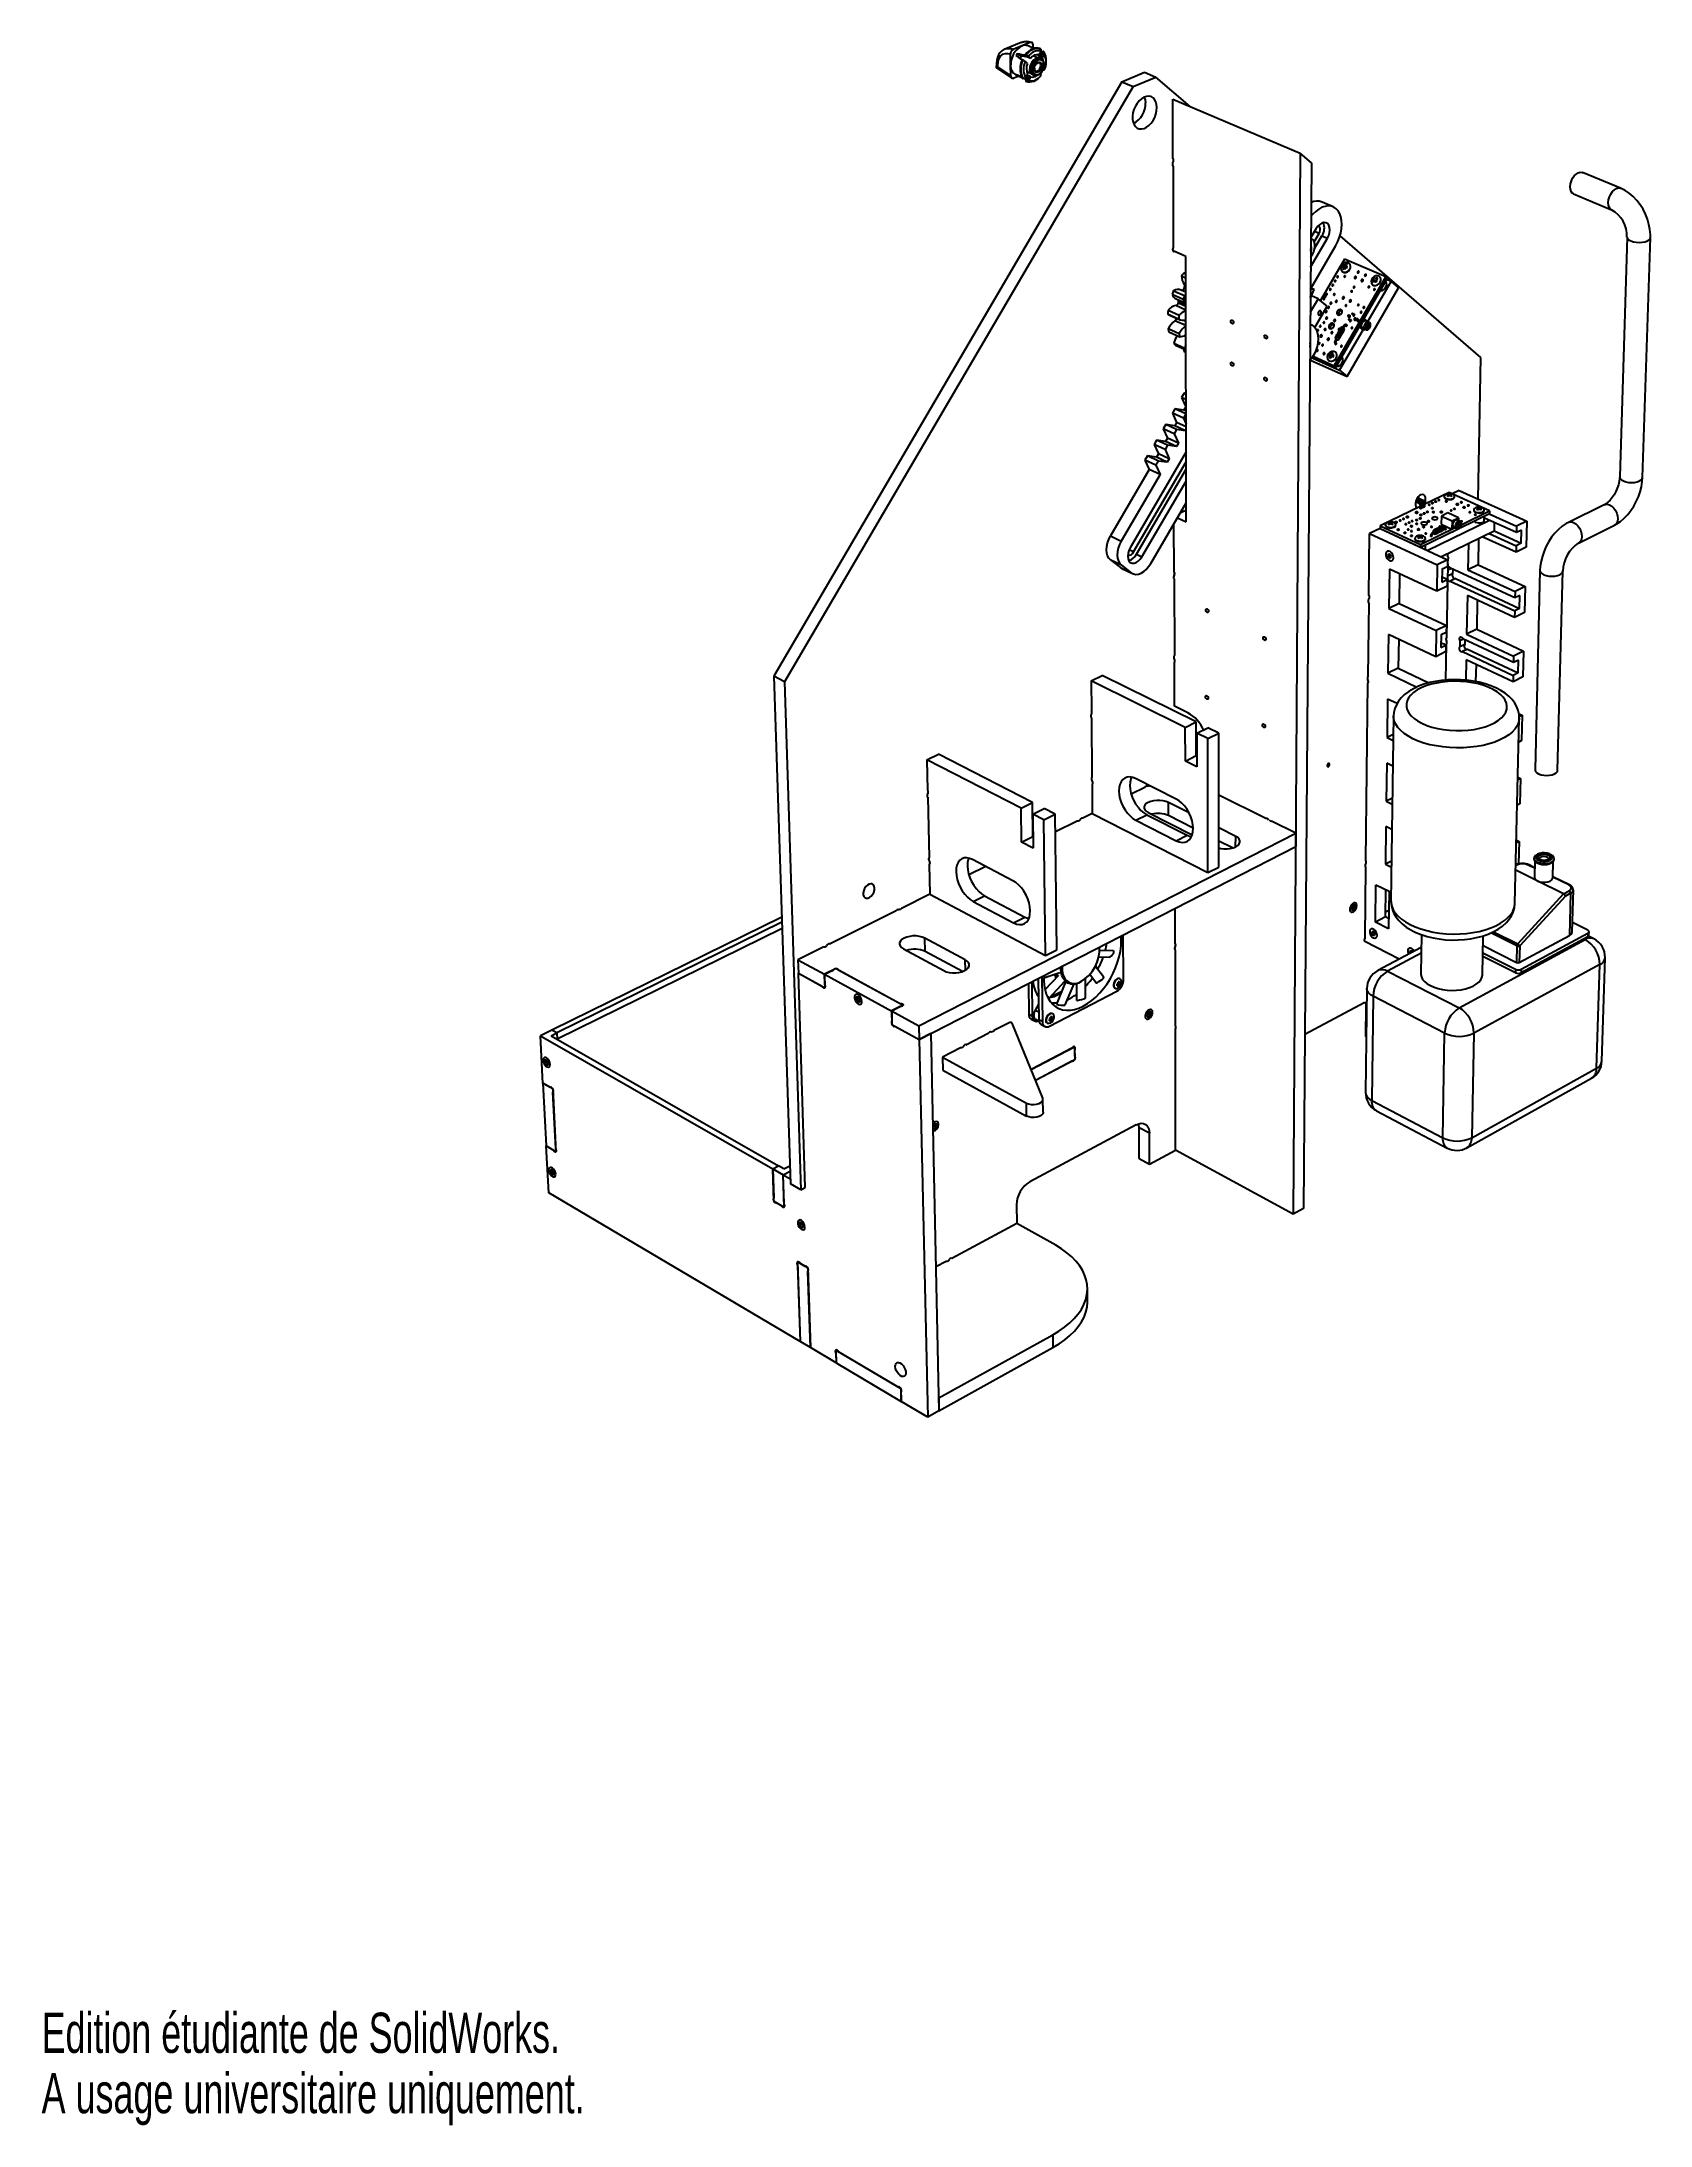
# Model space of a CAD drawing. Extents: x 0 to 145, y 0 to 188.
import ezdxf
from ezdxf.enums import TextEntityAlignment as Align

# ---------------------------------------------------------------- set-up
doc = ezdxf.new("R2010")
doc.units = 0
doc.layers.get('0').update_dxf_attribs({"linetype": 'CONTINUOUS'})

msp = doc.modelspace()

# ---------------------------------------------------------------- texts
at = {"color": 7, "linetype": 'CONTINUOUS'}
for s, width, p in [('Edition étudiante de SolidWorks.', 0.667188, (0, 5.45)), ('A usage universitaire uniquement.', 0.668182, (0, 0))]:
    msp.add_text(s, height=3.633, dxfattribs=dict(at, width=width)).set_placement(p, align=Align.BOTTOM_LEFT)

# ---------------------------------------------------------------- linework, layer by layer
at = {"color": 7, "linetype": 'CONTINUOUS'}
for p, q in [((88.52, 188.17), (86.99, 187.55)), ((87.57, 186.15), (87.56, 187.12)), ((88.58, 187.87), (87.81, 187.55)), ((88.15, 187.16), (88.33, 187.01)), ((89.35, 188.18), (88.58, 187.87)), ((88.69, 186.59), (88.63, 186.61)), ((88.69, 186.59), (88.9, 186.46)), ((88.95, 187.04), (88.89, 187.07)), ((88.89, 187.07), (88.99, 186.99)), ((89.09, 186.3), (88.9, 186.46)), ((89.17, 186.91), (88.95, 187.04)), ((88.99, 186.99), (89.18, 186.83)), ((89.68, 187.65), (89.14, 187.88)), ((89.17, 186.91), (89.36, 186.75)), ((89.36, 186.75), (89.18, 186.83)), ((89.61, 187.69), (89.6, 187.96)), ((90, 186.79), (89.6, 186.97)), ((90.14, 187.07), (90.32, 187.38)), ((90.26, 187.6), (90.19, 187.63)), ((90.32, 186.71), (90.19, 186.76)), ((90.41, 187.23), (90.23, 186.92)), ((90.42, 186.84), (90.23, 186.92)), ((90.27, 187.3), (90.41, 187.23)), ((90.29, 187.59), (90.32, 187.38)), ((90.32, 186.71), (90.34, 186.7)), ((90.5, 187.38), (90.41, 187.23)), ((90.6, 187.15), (90.42, 186.84)), ((90.56, 187.36), (90.5, 187.38)), ((90.6, 187.15), (90.56, 187.36)), ((90.78, 186.39), (90.79, 186.48)), ((97.63, 184.63), (66.16, 130.92)), ((86.28, 185.89), (87.68, 184.97)), ((86.37, 185.98), (87.58, 185.18)), ((87.58, 185.18), (87.57, 186.15)), ((88.31, 185.15), (87.85, 184.96)), ((88.04, 185.26), (88.58, 185.03)), ((88.2, 185.26), (88.18, 185.22)), ((88.71, 184.9), (88.65, 184.92)), ((88.92, 185), (88.71, 184.9)), ((88.8, 184.94), (89.02, 184.85)), ((89.02, 184.85), (88.8, 184.94)), ((88.92, 185), (89.11, 185.31)), ((89.02, 184.85), (88.92, 184.69)), ((88.99, 184.67), (88.92, 184.69)), ((88.92, 184.69), (88.95, 184.68)), ((88.95, 184.68), (89.01, 184.65)), ((88.99, 184.67), (89.2, 184.77)), ((89.01, 185.57), (89.42, 185.4)), ((89.2, 185.16), (89.02, 184.85)), ((89.05, 185.22), (89.2, 185.16)), ((89.38, 185.08), (89.2, 185.16)), ((89.38, 185.08), (89.2, 184.77)), ((89.56, 185.29), (89.7, 185.23)), ((89.71, 185.23), (89.7, 185.23)), ((90.18, 185.05), (90.25, 185.12)), ((90.35, 185.24), (90.22, 185.35)), ((90.5, 185.71), (90.52, 185.69)), ((90.52, 185.77), (90.61, 185.69)), ((90.59, 185.67), (90.52, 185.69)), ((90.59, 185.67), (90.61, 185.69)), ((97.63, 184.63), (99.68, 185.49)), ((97.63, 184.63), (98.64, 184.21)), ((98.64, 184.21), (100.69, 185.06)), ((99.68, 185.49), (100.69, 185.06)), ((103.78, 182.4), (100.69, 185.06)), ((98.64, 184.21), (67.14, 130.42)), ((102.24, 177.7), (102.23, 183.05)), ((102.23, 183.05), (113.74, 178.18)), ((102.25, 177.01), (102.27, 169.66)), ((113.74, 178.18), (113.11, 82.32)), ((114.75, 177.3), (113.74, 178.18)), ((114.75, 177.3), (114.05, 82.84)), ((142.69, 175.02), (139.24, 176.44)), ((116.71, 173.33), (115.71, 173.76)), ((138.43, 174.5), (141.88, 173.07)), ((115.17, 171.37), (114.7, 170.55)), ((114.66, 165.9), (116.95, 169.83)), ((114.68, 167.89), (116.19, 170.49)), ((114.75, 170.44), (114.7, 170.46)), ((115, 170.16), (115.44, 170.92)), ((115.04, 169.58), (115.69, 170.7)), ((115.69, 170.7), (116.19, 170.49)), ((130.07, 159.72), (117.34, 170.71)), ((143.27, 170.6), (142.61, 148.94)), ((144.68, 148.88), (145.38, 170.55)), ((103.39, 168.84), (102.25, 169.35)), ((103.43, 144.88), (103.39, 168.84)), ((114.69, 169.4), (114.69, 169.4)), ((117.75, 168.62), (115.56, 164.86)), ((117.66, 167.89), (117.55, 167.93)), ((117.66, 167.89), (117.59, 167.73)), ((117.59, 167.73), (117.76, 167.76)), ((117.75, 168.03), (117.64, 168.08)), ((117.64, 168.08), (117.88, 167.92)), ((117.66, 167.89), (117.77, 167.79)), ((117.79, 167.83), (117.71, 167.68)), ((121.49, 167.01), (117.75, 168.62)), ((117.75, 168.03), (117.88, 167.92)), ((117.82, 167.82), (117.88, 167.92)), ((117.88, 167.92), (117.85, 168.17)), ((117.88, 167.98), (117.99, 167.88)), ((117.88, 167.92), (117.98, 167.88)), ((102.3, 165.76), (103.29, 165.31)), ((103.02, 167.08), (103.39, 166.91)), ((103.22, 167.35), (103.39, 167.28)), ((114.66, 165.07), (114.99, 165.86)), ((114.71, 165.97), (114.99, 165.86)), ((114.71, 165.97), (114.72, 165.97)), ((114.72, 165.97), (114.72, 166)), ((114.99, 165.86), (114.72, 165.97)), ((114.72, 165.97), (114.9, 165.89)), ((114.72, 165.97), (114.9, 165.89)), ((116.82, 158.98), (121.49, 167.01)), ((116.95, 158.86), (121.62, 166.89)), ((117.97, 158.02), (122.63, 166.02)), ((119.85, 162.96), (121.96, 166.6)), ((120.4, 166.74), (120.29, 166.63)), ((120.29, 166.63), (120.48, 166.63)), ((120.54, 166.63), (120.34, 166.84)), ((120.48, 166.63), (120.36, 166.51)), ((120.4, 166.74), (120.54, 166.63)), ((120.48, 166.63), (120.57, 166.52)), ((120.48, 166.63), (120.59, 166.54)), ((120.48, 166.63), (120.54, 166.63)), ((120.53, 166.86), (120.64, 166.77)), ((120.54, 166.63), (120.63, 166.71)), ((120.6, 166.54), (120.54, 166.63)), ((120.61, 166.74), (120.7, 166.63)), ((120.67, 166.79), (120.67, 166.96)), ((120.96, 166.98), (120.9, 167.05)), ((121.49, 167.01), (121.62, 166.89)), ((121.96, 166.6), (121.55, 166.78)), ((121.96, 166.6), (122.63, 166.02)), ((101.8, 163.99), (102.79, 163.54)), ((102.17, 165.43), (103.16, 164.98)), ((102.54, 165.02), (103.4, 164.63)), ((115.36, 165.03), (114.65, 163.81)), ((114.66, 165.43), (114.75, 165.39)), ((114.66, 165.18), (114.75, 165.39)), ((115.36, 165.03), (114.75, 165.29)), ((115.05, 162.44), (116.16, 164.35)), ((116.16, 164.35), (115.36, 165.03)), ((101.76, 163.66), (102.75, 163.21)), ((101.8, 162.33), (102.8, 161.88)), ((101.86, 162.04), (102.86, 161.6)), ((101.88, 163.58), (102.88, 163.14)), ((103.4, 163.12), (103.4, 163.13)), ((114.74, 162.68), (114.64, 162.73)), ((117.11, 161.93), (117.08, 161.88)), ((117.17, 162.01), (117.13, 161.94)), ((117.2, 162.08), (117.17, 162.02)), ((117.28, 162.21), (117.21, 162.09)), ((117.31, 162.28), (117.28, 162.22)), ((117.3, 158.58), (119.42, 162.22)), ((117.39, 162.39), (117.33, 162.28)), ((117.54, 161.89), (117.61, 162.02)), ((117.67, 162.58), (117.58, 162.43)), ((117.62, 162.02), (117.66, 162.08)), ((117.66, 162.39), (117.74, 162.54)), ((117.66, 162.09), (117.72, 162.2)), ((117.85, 162.6), (117.91, 162.55)), ((117.85, 162.6), (117.85, 162.6)), ((117.97, 162.61), (117.91, 162.67)), ((118.09, 163.51), (118.06, 163.52)), ((118.09, 163.41), (118.06, 163.42)), ((118.06, 163.42), (118.16, 163.34)), ((118.09, 163.41), (118.17, 163.34)), ((118.11, 163.19), (118.09, 163.16)), ((118.1, 163.14), (118.19, 163.07)), ((118.14, 163.18), (118.12, 163.15)), ((118.16, 163.55), (118.13, 163.56)), ((118.16, 163.55), (118.25, 163.48)), ((118.22, 163.51), (118.2, 163.51)), ((118.23, 163.12), (118.22, 163.09)), ((118.22, 163.09), (118.33, 163)), ((118.23, 163.12), (118.35, 163.03)), ((118.41, 163.71), (118.4, 163.68)), ((118.41, 163.66), (118.49, 163.59)), ((118.43, 163.67), (118.44, 163.7)), ((118.54, 163.64), (118.52, 163.61)), ((118.52, 163.61), (118.63, 163.52)), ((118.54, 163.64), (118.65, 163.55)), ((118.63, 163.15), (118.7, 163.08)), ((118.81, 163.22), (118.74, 163.28)), ((118.86, 163.17), (118.83, 163.18)), ((118.86, 163.07), (118.83, 163.08)), ((118.83, 163.08), (118.95, 162.99)), ((118.86, 163.07), (118.96, 162.99)), ((118.93, 163.21), (118.9, 163.22)), ((118.94, 163.21), (119.05, 163.11)), ((119.01, 163.16), (118.99, 163.16)), ((119.49, 162.15), (119.07, 162.51)), ((119.36, 162.39), (119.59, 162.28)), ((119.57, 162.29), (119.49, 162.15)), ((119.49, 162.15), (119.49, 162.15)), ((119.92, 162.9), (119.5, 163.25)), ((119.56, 162.3), (119.59, 162.28)), ((119.56, 162.3), (119.6, 162.28)), ((119.6, 162.28), (119.72, 162.23)), ((119.87, 162.92), (119.64, 163.02)), ((120, 162.86), (119.87, 162.92)), ((119.92, 162.9), (119.92, 162.9)), ((102.32, 161.02), (103.31, 160.57)), ((102.46, 160.83), (103.41, 160.4)), ((103.25, 160.27), (103.41, 160.2)), ((116.51, 160.01), (116.4, 160.05)), ((116.4, 160.05), (116.65, 159.9)), ((116.64, 159.95), (116.61, 160.14)), ((116.98, 161.39), (116.89, 161.24)), ((116.9, 160.97), (116.96, 160.91)), ((117, 161.71), (116.92, 161.58)), ((117.02, 160.98), (116.95, 161.03)), ((116.96, 161.03), (116.95, 161.03)), ((116.97, 161.2), (117.05, 161.35)), ((117.03, 161.79), (116.99, 161.73)), ((117.08, 161.86), (117.04, 161.79)), ((117.25, 161.39), (117.33, 161.52)), ((117.34, 161.53), (117.37, 161.59)), ((117.37, 161.6), (117.41, 161.67)), ((117.42, 161.67), (117.46, 161.73)), ((117.45, 161.75), (117.5, 161.82)), ((117.51, 161.82), (117.54, 161.88)), ((114.66, 159.49), (117.97, 158.02)), ((114.81, 159.69), (117.3, 158.58)), ((114.87, 159.79), (116.95, 158.86)), ((114.9, 159.83), (116.82, 158.98)), ((116.43, 159.86), (116.32, 159.9)), ((116.43, 159.86), (116.35, 159.71)), ((116.35, 159.71), (116.52, 159.74)), ((116.43, 159.86), (116.53, 159.77)), ((116.55, 159.8), (116.48, 159.65)), ((116.51, 160.01), (116.65, 159.9)), ((116.58, 159.79), (116.65, 159.9)), ((116.64, 159.95), (116.75, 159.86)), ((116.65, 159.9), (116.64, 159.95)), ((116.65, 159.9), (116.75, 159.85)), ((116.82, 158.98), (116.95, 158.86)), ((117.3, 158.58), (117.97, 158.02)), ((129.82, 146.93), (130.07, 159.72)), ((103.24, 156.49), (103.01, 156.11)), ((103.41, 156.41), (103.24, 156.49)), ((103.41, 156.47), (103.24, 156.49)), ((102.41, 155.08), (102.19, 154.7)), ((103.18, 154.24), (102.19, 154.7)), ((102.19, 154.7), (102.57, 153.86)), ((103.4, 154.62), (102.41, 155.08)), ((103.22, 154.97), (102.41, 155.08)), ((103.41, 155.93), (103.01, 156.11)), ((103.01, 156.11), (103.39, 155.27)), ((103.4, 154.62), (103.18, 154.24)), ((103.39, 155.27), (103.22, 154.97)), ((103.42, 154.88), (103.22, 154.97)), ((103.41, 155.26), (103.39, 155.27)), ((103.42, 154.62), (103.4, 154.62)), ((101.59, 153.66), (101.36, 153.28)), ((102.35, 152.83), (101.36, 153.28)), ((101.36, 153.28), (101.74, 152.44)), ((102.57, 153.21), (101.59, 153.66)), ((102.4, 153.56), (101.59, 153.66)), ((102.57, 153.21), (102.35, 152.83)), ((102.35, 152.83), (102.73, 151.99)), ((102.57, 153.86), (102.4, 153.56)), ((103.38, 153.1), (102.4, 153.56)), ((103.42, 153.47), (102.57, 153.86)), ((103.38, 153.1), (102.57, 153.21)), ((103.18, 154.24), (103.42, 153.71)), ((103.42, 153.17), (103.38, 153.1)), ((103.42, 151.19), (98.37, 142.52)), ((99.93, 150.83), (99.71, 150.45)), ((100.92, 150.37), (99.93, 150.83)), ((100.75, 150.73), (99.93, 150.83)), ((100.76, 152.25), (100.54, 151.87)), ((101.52, 151.41), (100.54, 151.87)), ((100.54, 151.87), (100.92, 151.03)), ((100.92, 151.03), (100.75, 150.73)), ((101.73, 150.27), (100.75, 150.73)), ((101.75, 151.79), (100.76, 152.25)), ((101.57, 152.14), (100.76, 152.25)), ((101.9, 150.57), (100.92, 151.03)), ((101.75, 151.79), (101.52, 151.41)), ((101.52, 151.41), (101.9, 150.57)), ((101.74, 152.44), (101.57, 152.14)), ((102.56, 151.69), (101.57, 152.14)), ((102.73, 151.99), (101.74, 152.44)), ((102.56, 151.69), (101.75, 151.79)), ((102.73, 151.99), (102.56, 151.69)), ((100.1, 149.61), (96.59, 143.6)), ((101.08, 149.15), (97.57, 143.13)), ((98.68, 142.15), (103.42, 150.29)), ((98.95, 141.94), (103.42, 149.63)), ((100.7, 149.99), (99.71, 150.45)), ((99.71, 150.45), (100.1, 149.61)), ((101.08, 149.15), (100.1, 149.61)), ((100.92, 150.37), (100.7, 149.99)), ((100.7, 149.99), (101.08, 149.15)), ((101.73, 150.27), (100.92, 150.37)), ((101.9, 150.57), (101.73, 150.27)), ((99.44, 141.71), (103.43, 148.56)), ((124.69, 146.72), (124.26, 146.92)), ((124.33, 146.95), (124.82, 146.73)), ((124.85, 146.8), (124.37, 147.02)), ((124.44, 146.9), (124.42, 146.85)), ((127.19, 147.52), (124.99, 146.46)), ((127.11, 147.31), (126.99, 147.35)), ((127.11, 147.31), (126.99, 147.24)), ((127.22, 147.36), (127.1, 147.4)), ((127.1, 147.4), (127.18, 147.22)), ((127.11, 147.31), (127.1, 147.19)), ((127.23, 147.25), (127.11, 147.18)), ((130.85, 145.86), (127.19, 147.52)), ((127.22, 147.36), (127.22, 147.25)), ((127.26, 147.24), (127.33, 147.4)), ((127.34, 147.31), (127.34, 147.19)), ((128.11, 147.7), (127.46, 147.39)), ((128.11, 147.7), (134.21, 144.94)), ((100.23, 141.11), (103.43, 146.6)), ((102.64, 145.25), (103.43, 144.88)), ((103.32, 145.86), (102.88, 145.65)), ((103.32, 145.86), (103.43, 145.8)), ((124.58, 146.26), (120.95, 144.52)), ((124.18, 146.71), (124.49, 146.57)), ((124.53, 146.65), (124.21, 146.79)), ((124.23, 146.84), (124.65, 146.65)), ((124.33, 146.8), (124.26, 146.77)), ((124.53, 146.65), (124.53, 146.65)), ((124.59, 146.41), (124.58, 146.09)), ((124.67, 146.09), (124.67, 146.4)), ((124.75, 146.34), (124.67, 146.3)), ((124.67, 146.13), (124.67, 146.14)), ((124.69, 146.72), (124.69, 146.72)), ((124.75, 146.48), (124.74, 146.17)), ((124.83, 146.17), (124.83, 146.48)), ((124.91, 146.42), (124.83, 146.38)), ((124.83, 146.21), (124.83, 146.21)), ((124.85, 146.8), (124.85, 146.8)), ((124.91, 146.56), (124.91, 146.24)), ((124.99, 146.24), (124.99, 146.56)), ((124.99, 146.29), (124.99, 146.29)), ((125.22, 142.29), (130.83, 145.01)), ((126.5, 145.4), (126.48, 144.65)), ((127.07, 145.68), (126.5, 145.4)), ((126.5, 145.4), (127.46, 144.96)), ((128.04, 145.23), (127.07, 145.68)), ((127.46, 144.96), (128.04, 145.23)), ((128.12, 144.92), (127.88, 145.03)), ((128.04, 145.23), (128.03, 144.96)), ((128.19, 144.34), (130.84, 145.62)), ((128.33, 144.64), (130.85, 145.86)), ((129.78, 146.09), (129.66, 146.13)), ((129.78, 146.09), (129.67, 146.02)), ((129.9, 146.15), (129.78, 146.18)), ((129.78, 146.18), (129.85, 146)), ((129.78, 146.09), (129.78, 145.97)), ((129.91, 146.04), (129.79, 145.96)), ((129.9, 146.15), (129.9, 146.03)), ((129.94, 146.02), (130.01, 146.18)), ((130.02, 146.09), (130.02, 145.97)), ((130.37, 145), (130.38, 145.4)), ((133.28, 143.9), (130.38, 145.22)), ((130.82, 145.61), (133.29, 144.49)), ((130.85, 145.86), (130.84, 145.62)), ((141.22, 146.41), (137.97, 144.82)), ((96.59, 143.6), (97.57, 143.13)), ((102.34, 140.36), (102.33, 144.72)), ((119.95, 138.22), (120.01, 143.82)), ((120.95, 144.26), (120.01, 143.82)), ((120.01, 143.82), (126.12, 140.99)), ((120.95, 144.52), (124.6, 142.83)), ((120.95, 144.52), (120.95, 144.28)), ((120.95, 144.28), (124.6, 142.6)), ((120.95, 144.26), (127.05, 141.45)), ((121.4, 144.07), (121.4, 144.06)), ((121.78, 144.76), (121.67, 144.79)), ((121.78, 144.76), (121.67, 144.68)), ((121.9, 144.81), (121.78, 144.85)), ((121.78, 144.85), (121.86, 144.67)), ((121.78, 144.76), (121.78, 144.63)), ((121.91, 144.7), (121.79, 144.63)), ((121.9, 144.81), (121.9, 144.7)), ((121.94, 144.68), (122.01, 144.85)), ((122.02, 144.76), (122.02, 144.63)), ((124.46, 143.52), (124.34, 143.56)), ((124.46, 143.52), (124.35, 143.45)), ((124.58, 143.58), (124.46, 143.61)), ((124.46, 143.61), (124.54, 143.43)), ((124.46, 143.52), (124.46, 143.4)), ((124.59, 143.47), (124.47, 143.39)), ((124.58, 143.58), (124.58, 143.46)), ((124.6, 142.83), (127.74, 144.35)), ((124.6, 142.6), (128, 144.24)), ((124.62, 143.45), (124.69, 143.61)), ((124.7, 143.52), (124.7, 143.4)), ((125.54, 143.65), (125.53, 143.57)), ((125.62, 143.57), (125.62, 143.65)), ((125.62, 143.62), (125.62, 143.62)), ((125.79, 143.95), (125.68, 143.9)), ((125.71, 143.82), (125.83, 143.88)), ((125.91, 144.17), (125.82, 144.13)), ((125.95, 144.2), (125.91, 144.18)), ((126.06, 144.24), (125.99, 144.21)), ((125.99, 143.79), (126.07, 143.83)), ((126.11, 144.27), (126.06, 144.25)), ((126.08, 143.83), (126.12, 143.85)), ((126.18, 144.3), (126.14, 144.28)), ((126.15, 143.87), (126.22, 143.91)), ((126.22, 144.33), (126.18, 144.31)), ((126.23, 143.9), (126.28, 143.92)), ((126.29, 144.35), (126.26, 144.34)), ((126.34, 144.39), (126.29, 144.36)), ((126.31, 143.95), (126.34, 143.96)), ((126.35, 143.96), (126.39, 143.98)), ((126.45, 144.43), (126.38, 144.39)), ((126.42, 144), (126.45, 144.02)), ((126.46, 141.72), (131.26, 144.05)), ((126.46, 144.01), (126.51, 144.04)), ((126.48, 144.65), (127.45, 144.21)), ((126.54, 144.06), (126.61, 144.1)), ((126.72, 144.4), (126.66, 144.37)), ((126.7, 144.3), (126.76, 144.33)), ((126.76, 144.33), (126.76, 144.33)), ((126.81, 144.27), (126.81, 144.19)), ((126.81, 144.27), (126.81, 144.27)), ((126.89, 144.19), (126.9, 144.27)), ((126.9, 144.23), (126.9, 144.24)), ((127.46, 144.96), (127.45, 144.21)), ((127.45, 144.21), (127.74, 144.35)), ((127.5, 143.99), (127.53, 143.98)), ((127.6, 144.42), (127.84, 144.31)), ((127.84, 144.31), (127.96, 144.25)), ((128.12, 144.69), (128.11, 144.75)), ((128.24, 144.87), (128.12, 144.92)), ((129.86, 143.37), (129.81, 141)), ((133.24, 142.12), (130.17, 143.52)), ((130.8, 143.83), (133.25, 142.71)), ((131.28, 144.81), (131.26, 144.05)), ((131.26, 144.05), (133.71, 142.94)), ((133.29, 144.49), (133.28, 143.9)), ((133.74, 144.12), (133.28, 143.9)), ((134.21, 144.94), (133.29, 144.49)), ((133.71, 142.94), (133.74, 144.12)), ((134.21, 144.94), (134.15, 142.57)), ((138.89, 142.96), (142.13, 144.56)), ((97.59, 140.95), (96.61, 141.42)), ((96.61, 141.42), (97.5, 140.75)), ((98.95, 141.94), (99.44, 141.71)), ((121.73, 141.98), (121.66, 141.83)), ((121.66, 141.83), (121.76, 141.64)), ((121.88, 141.93), (121.73, 141.98)), ((121.76, 141.64), (121.91, 141.59)), ((121.97, 141.74), (121.88, 141.93)), ((121.91, 141.59), (121.97, 141.74)), ((124.07, 142.84), (124.07, 142.82)), ((124.6, 142.83), (124.6, 142.6)), ((125.06, 142.43), (125.07, 142.82)), ((127.05, 141.45), (126.12, 140.99)), ((127.05, 141.45), (127.04, 140.85)), ((127.09, 141.7), (127.09, 142.03)), ((128.94, 142.93), (128.9, 140.55)), ((133.25, 142.71), (133.24, 142.12)), ((134.15, 142.57), (133.24, 142.12)), ((133.71, 142.94), (133.25, 142.71)), ((97.5, 140.75), (98.47, 140.28)), ((97.62, 140.67), (97.5, 140.75)), ((97.59, 140.95), (98.47, 140.28)), ((97.62, 140.67), (98.59, 140.2)), ((102.35, 139.72), (102.37, 132.8)), ((121.8, 140.6), (121.75, 137.05)), ((126.08, 138.61), (121.8, 140.6)), ((122.72, 140.17), (122.68, 137.51)), ((126.12, 140.99), (126.08, 138.61)), ((126.58, 140.62), (126.55, 139.43)), ((126.55, 139.43), (127.02, 139.66)), ((127.02, 139.66), (126.56, 139.87)), ((126.58, 140.62), (127.04, 140.85)), ((127.08, 141.08), (126.96, 134.43)), ((127.02, 139.66), (127.01, 139.07)), ((127.05, 141.12), (127.08, 141.08)), ((127.07, 140.5), (127.06, 139.95)), ((127.51, 140.17), (127.06, 139.95)), ((127.4, 140.66), (127.07, 140.5)), ((127.76, 139.75), (127.3, 139.52)), ((127.3, 139.52), (133.12, 136.83)), ((133.14, 138), (127.32, 140.69)), ((127.52, 140.6), (127.51, 140.17)), ((127.76, 139.75), (133.57, 137.05)), ((129.81, 141), (128.9, 140.55)), ((128.9, 140.55), (133.16, 138.59)), ((129.81, 141), (134.07, 139.04)), ((135.4, 140.48), (134.96, 122.49)), ((137, 122.44), (137.48, 140.43)), ((119.94, 137.55), (119.86, 130.9)), ((122.68, 137.51), (121.75, 137.05)), ((122.68, 137.51), (126.95, 135.51)), ((127.01, 139.07), (126.08, 138.61)), ((128.85, 138.22), (128.78, 134.73)), ((133.1, 136.24), (128.85, 138.22)), ((129.74, 137.8), (129.69, 135.18)), ((133.16, 138.59), (133.14, 138)), ((133.6, 138.22), (133.14, 138)), ((134.07, 139.04), (133.16, 138.59)), ((133.57, 137.05), (133.6, 138.22)), ((134.07, 139.04), (134.01, 136.69)), ((121.75, 137.05), (126.02, 135.05)), ((133.12, 136.83), (133.1, 136.24)), ((134.01, 136.69), (133.1, 136.24)), ((133.57, 137.05), (133.12, 136.83)), ((121.72, 134.7), (121.67, 131.19)), ((125.98, 132.69), (121.72, 134.7)), ((122.64, 134.27), (122.6, 131.65)), ((126.02, 135.05), (125.98, 132.69)), ((126.95, 135.51), (126.02, 135.05)), ((126.47, 134.69), (126.45, 133.51)), ((126.45, 133.51), (126.91, 133.74)), ((126.91, 133.74), (126.46, 133.95)), ((126.47, 134.69), (126.94, 134.92)), ((126.89, 130.58), (126.95, 133.82)), ((126.91, 133.74), (126.9, 133.15)), ((126.95, 135.51), (126.94, 134.92)), ((128.16, 134.12), (128.15, 133.58)), ((128.61, 133.8), (128.15, 133.58)), ((128.48, 134.28), (128.16, 134.12)), ((133.01, 132.16), (128.42, 134.31)), ((128.61, 134.22), (128.61, 133.8)), ((129.69, 135.18), (128.78, 134.73)), ((128.78, 134.73), (133.02, 132.74)), ((129.69, 135.18), (133.93, 133.19)), ((102.38, 128.21), (102.37, 132.16)), ((126.9, 133.15), (125.98, 132.69)), ((128.86, 133.38), (128.4, 133.15)), ((128.4, 133.15), (132.98, 130.99)), ((128.74, 132.41), (128.7, 130.57)), ((132.97, 130.41), (128.74, 132.41)), ((128.86, 133.38), (133.43, 131.22)), ((129.63, 131.99), (129.59, 130.44)), ((133.02, 132.74), (133.01, 132.16)), ((133.46, 132.38), (133.01, 132.16)), ((133.93, 133.19), (133.02, 132.74)), ((133.43, 131.22), (133.46, 132.38)), ((133.93, 133.19), (133.87, 130.87)), ((67.14, 130.42), (66.16, 130.92)), ((66.16, 130.92), (67.68, 85.07)), ((67.14, 130.42), (68.62, 84.53)), ((94.84, 130.52), (95.84, 130.99)), ((94.84, 130.52), (94.87, 127.81)), ((103.35, 126.3), (94.84, 130.52)), ((104.35, 126.79), (95.84, 130.99)), ((119.66, 114.27), (119.85, 130.29)), ((122.6, 131.65), (121.67, 131.19)), ((121.67, 131.19), (124.27, 129.95)), ((122.6, 131.65), (125.37, 130.33)), ((132.98, 130.99), (132.97, 130.41)), ((133.87, 130.87), (132.97, 130.41)), ((133.43, 131.22), (132.98, 130.99)), ((103.58, 127.62), (102.38, 128.21)), ((121.64, 128.86), (121.6, 125.38)), ((122.49, 128.45), (121.64, 128.86)), ((94.87, 127.17), (94.92, 121.81)), ((103.35, 126.3), (104.35, 126.79)), ((103.36, 123.26), (103.35, 126.3)), ((104.35, 123.75), (104.35, 126.79)), ((104.4, 125.78), (105.4, 126.27)), ((106.39, 125.78), (105.4, 126.27)), ((122.17, 127.34), (121.94, 110.61)), ((133.14, 110.39), (133.54, 127.13)), ((133.51, 127.54), (133.79, 127.41)), ((133.79, 127.41), (133.53, 127.27)), ((133.79, 127.41), (133.74, 125.11)), ((105.4, 125.29), (104.4, 125.78)), ((104.4, 125.78), (104.41, 122.73)), ((105.4, 125.29), (106.39, 125.78)), ((105.4, 113.18), (105.4, 125.29)), ((106.38, 113.68), (106.39, 125.78)), ((122.15, 125.66), (121.6, 125.38)), ((121.6, 125.38), (122.14, 125.11)), ((133.74, 125.11), (133.49, 124.98)), ((80.01, 123.37), (81.04, 123.87)), ((80.01, 123.37), (80.07, 120.64)), ((88.51, 119), (80.01, 123.37)), ((89.55, 119.51), (81.04, 123.87)), ((103.36, 123.26), (104.35, 123.75)), ((104.41, 122.73), (103.36, 123.26)), ((104.41, 123.72), (104.35, 123.75)), ((121.57, 123.07), (121.52, 119.63)), ((122.11, 122.81), (121.57, 123.07)), ((94.93, 121.18), (94.95, 118.51)), ((99.71, 120.88), (98.47, 120.26)), ((102.53, 119.82), (98.86, 121.67)), ((133.41, 121.79), (133.65, 121.68)), ((133.65, 121.68), (133.41, 121.55)), ((133.65, 121.68), (133.6, 119.4)), ((80.08, 119.99), (80.2, 114.56)), ((88.51, 119), (89.55, 119.51)), ((88.56, 115.92), (88.51, 119)), ((89.59, 116.43), (89.55, 119.51)), ((89.57, 118.46), (90.6, 118.97)), ((91.59, 118.46), (90.6, 118.97)), ((103.69, 118.58), (101.83, 119.52)), ((101.83, 118.34), (101.83, 119.52)), ((106.39, 120.21), (110.62, 118.09)), ((122.07, 119.91), (121.52, 119.63)), ((121.52, 119.63), (122.06, 119.36)), ((133.6, 119.4), (133.35, 119.27)), ((79.27, 99.33), (113.34, 116.73)), ((89.57, 118.46), (89.61, 115.38)), ((90.56, 117.95), (89.57, 118.46)), ((90.56, 117.95), (91.59, 118.46)), ((90.72, 105.69), (90.56, 117.95)), ((91.74, 106.21), (91.59, 118.46)), ((93.58, 117.83), (91.61, 116.86)), ((94.08, 118.11), (94.1, 118.09)), ((94.95, 118.51), (94.1, 118.09)), ((94.95, 118.51), (105.4, 113.18)), ((98.88, 117.92), (99.87, 118.41)), ((98.88, 117.92), (102.54, 116.06)), ((99.87, 118.41), (103.52, 116.56)), ((99.99, 118.61), (103.98, 116.58)), ((104.07, 117.2), (101.83, 118.34)), ((107.91, 116.45), (106.39, 117.22)), ((110.64, 118.11), (110.62, 118.09)), ((113.34, 116.73), (111.13, 117.84)), ((113.34, 116.73), (113.33, 115.54)), ((121.49, 117.34), (121.44, 113.93)), ((122.03, 117.08), (121.49, 117.34)), ((79.3, 98.11), (113.33, 115.54)), ((88.56, 115.92), (89.59, 116.43)), ((89.61, 115.38), (88.56, 115.92)), ((89.6, 116.43), (89.59, 116.43)), ((102.54, 116.06), (103.52, 116.56)), ((107.61, 115.41), (106.39, 116.03)), ((133.52, 116), (133.27, 115.87)), ((133.28, 116.12), (133.52, 116)), ((133.52, 116), (133.47, 113.96)), ((80.22, 113.92), (80.27, 111.22)), ((85.32, 113.73), (83.79, 112.97)), ((87.78, 112.45), (84.12, 114.36)), ((105.4, 113.18), (106.38, 113.68)), ((119.65, 113.68), (119.57, 107.25)), ((121.99, 114.22), (121.44, 113.93)), ((121.44, 113.93), (121.98, 113.66)), ((135.16, 112.43), (133.21, 113.39)), ((134.92, 113.62), (134.42, 113.87)), ((134.94, 114.23), (134.9, 112.75)), ((136.56, 112.71), (136.6, 114.19)), ((80.27, 111.22), (77.72, 109.95)), ((80.27, 111.22), (90.72, 105.69)), ((84.18, 110.57), (85.21, 111.08)), ((85.21, 111.08), (88.86, 109.16)), ((120.54, 108.71), (120.58, 112.09)), ((120.58, 112.09), (121.77, 111.49)), ((121.45, 109.19), (121.48, 111.64)), ((121.77, 111.49), (121.72, 108.11)), ((133.39, 106.74), (137.54, 111.26)), ((137.54, 111.26), (135.16, 112.43)), ((138.07, 112.07), (136.63, 112.78)), ((137.54, 111.26), (138.04, 111.53)), ((138.17, 111.31), (137.7, 111.05)), ((138.17, 111.31), (138.07, 107.51)), ((138.31, 107.82), (138.42, 111.61)), ((77.18, 109.69), (71.25, 106.74)), ((84.18, 110.57), (87.84, 108.64)), ((102.43, 106.79), (102.43, 109.96)), ((118.54, 110.21), (118.41, 110.05)), ((118.41, 110.01), (118.48, 110.1)), ((118.41, 110.05), (118.41, 109.88)), ((118.41, 109.92), (118.53, 109.85)), ((118.41, 109.88), (118.53, 109.85)), ((118.48, 110.1), (118.48, 110.14)), ((118.48, 110.1), (118.66, 110.01)), ((118.53, 109.85), (118.66, 110.01)), ((118.66, 110.19), (118.54, 110.21)), ((118.66, 110.01), (118.66, 110.19)), ((121.74, 109.76), (121.45, 109.61)), ((137.7, 111.05), (133.58, 106.55)), ((66.88, 109.14), (46.12, 98.94)), ((66.9, 108.69), (46.56, 98.69)), ((66.92, 108.12), (46.6, 98.12)), ((87.84, 108.64), (88.86, 109.16)), ((97.57, 107.05), (97.55, 107.46)), ((97.78, 103.51), (97.75, 107.56)), ((120.26, 107.87), (120.2, 107.73)), ((120.2, 107.73), (120.29, 107.55)), ((120.41, 107.82), (120.26, 107.87)), ((120.29, 107.55), (120.44, 107.49)), ((120.5, 107.63), (120.41, 107.82)), ((120.44, 107.49), (120.5, 107.63)), ((121.45, 109.19), (120.54, 108.71)), ((121.72, 108.11), (120.54, 108.71)), ((121.73, 109.04), (121.45, 109.19)), ((124.69, 107.57), (124.63, 104.05)), ((130.2, 103.94), (130.28, 107.47)), ((133.54, 105.07), (138.07, 107.51)), ((133.71, 104.14), (139.73, 107.4)), ((133.72, 104.45), (139.74, 107.71)), ((139.72, 107.98), (138.33, 108.67)), ((139.74, 107.71), (139.73, 107.4)), ((140.27, 107.2), (139.79, 107.44)), ((139.83, 107.52), (139.84, 107.83)), ((70.7, 106.47), (68.35, 105.3)), ((71.23, 106.75), (71.25, 106.74)), ((77.88, 106.29), (81.52, 104.33)), ((83.46, 105.31), (79.81, 107.26)), ((79.84, 106.05), (79.81, 107.26)), ((83.21, 104.25), (79.84, 106.05)), ((90.72, 105.69), (91.74, 106.21)), ((95.53, 105.57), (96.53, 105.53)), ((96.88, 106.11), (95.61, 106.15)), ((102.44, 106.18), (102.45, 99.34)), ((122.69, 105.36), (119.57, 106.95)), ((124.67, 106.42), (120.74, 104.33)), ((123.69, 106.13), (123.63, 105.99)), ((123.63, 105.99), (123.68, 105.89)), ((123.84, 106.08), (123.69, 106.13)), ((123.88, 106), (123.84, 106.08)), ((128.11, 100.96), (139.49, 107.13)), ((130.24, 105.62), (133.18, 104.14)), ((130.25, 105.94), (133.19, 104.45)), ((130.26, 106.59), (133.28, 105.07)), ((133.32, 106.55), (133.28, 105.07)), ((133.58, 106.55), (133.54, 105.07)), ((141, 96.14), (141.29, 105.49)), ((68.35, 105.3), (70.75, 103.99)), ((68.35, 105.3), (68.39, 104.09)), ((69.01, 84.73), (68.39, 104.09)), ((68.39, 104.09), (70.53, 102.91)), ((68.39, 104.09), (70.79, 102.77)), ((71.8, 104.51), (70.75, 103.99)), ((70.75, 103.99), (71.52, 104.38)), ((70.78, 103.1), (70.75, 103.99)), ((70.75, 103.99), (76.82, 100.67)), ((70.75, 103.99), (70.79, 102.77)), ((71.8, 104.51), (77.87, 101.21)), ((72.05, 104.38), (77.6, 101.35)), ((90.07, 103.63), (90.12, 99.89)), ((90.39, 103.79), (90.44, 99.72)), ((90.58, 103.68), (92.01, 104.17)), ((91.89, 103.89), (90.67, 102.6)), ((91.57, 103.92), (91.49, 103.99)), ((91.75, 103.82), (91.57, 103.92)), ((91.78, 103.78), (91.75, 103.82)), ((94.34, 101.93), (94.33, 103.6)), ((94.72, 103.99), (95.33, 103.2)), ((95.97, 103.76), (95.22, 104.74)), ((95.24, 104.78), (95.29, 104.66)), ((121.63, 104.27), (128.11, 100.96)), ((140.81, 104.87), (129.44, 98.68)), ((133.19, 104.45), (133.18, 104.14)), ((133.72, 104.45), (133.71, 104.14)), ((140.52, 95.51), (140.81, 104.87)), ((73.78, 101.92), (73.65, 101.9)), ((73.65, 101.9), (73.66, 101.71)), ((73.86, 101.81), (73.66, 101.71)), ((73.66, 101.71), (73.79, 101.54)), ((73.92, 101.75), (73.78, 101.92)), ((73.85, 101.83), (73.86, 101.81)), ((73.86, 101.81), (73.92, 101.72)), ((73.92, 101.56), (73.92, 101.75)), ((89.17, 103.16), (89.21, 100.38)), ((89.48, 103.33), (89.53, 100.21)), ((91.06, 101.86), (90.88, 101.98)), ((90.91, 101.96), (90.9, 101.95)), ((90.94, 101.86), (90.99, 101.87)), ((90.94, 101.86), (91, 101.87)), ((91.07, 101.86), (92.48, 103.36)), ((91.07, 99.31), (97.17, 102.48)), ((92.54, 103.32), (91.7, 101.3)), ((92.47, 103.35), (92.71, 103.23)), ((92.51, 101.22), (93.3, 103.12)), ((93.51, 103.16), (93.53, 101.63)), ((97.3, 103.14), (97.16, 103.09)), ((97.3, 103), (97.16, 103.07)), ((97.3, 103), (97.16, 102.94)), ((97.26, 103.13), (97.41, 102.93)), ((97.3, 103.14), (97.28, 103.29)), ((97.42, 103.21), (97.28, 103.28)), ((97.42, 103.06), (97.28, 103.13)), ((97.3, 103.15), (97.52, 103.13)), ((97.42, 103.21), (97.4, 103.35)), ((119.76, 102.72), (119.64, 93.32)), ((120.33, 102.01), (120.21, 92.6)), ((126.79, 98.68), (120.33, 102.01)), ((73.92, 101.6), (73.79, 101.54)), ((73.79, 101.54), (73.92, 101.56)), ((77.58, 101.07), (76.81, 100.68)), ((76.81, 100.68), (79.27, 99.33)), ((76.81, 100.68), (76.84, 99.46)), ((77.87, 101.21), (76.82, 100.67)), ((76.82, 100.67), (76.84, 99.78)), ((89.53, 100.21), (89.21, 100.38)), ((89.42, 99.95), (89.74, 99.78)), ((90.1, 101.3), (89.79, 100.76)), ((89.82, 99.93), (90.13, 99.76)), ((90.44, 99.72), (90.12, 99.89)), ((91.18, 99.98), (91.05, 99.92)), ((91.18, 99.83), (91.05, 99.91)), ((91.18, 99.83), (91.05, 99.78)), ((91.15, 99.96), (91.3, 99.76)), ((91.18, 99.98), (91.17, 100.13)), ((91.31, 100.04), (91.17, 100.12)), ((91.31, 99.9), (91.17, 99.97)), ((91.18, 99.99), (91.41, 99.97)), ((91.31, 100.04), (91.29, 100.19)), ((100.07, 100.56), (99.93, 100.4)), ((99.93, 100.34), (100.02, 100.45)), ((99.93, 100.4), (99.93, 100.22)), ((99.93, 100.26), (100.07, 100.19)), ((99.93, 100.22), (100.07, 100.19)), ((100.02, 100.45), (100.02, 100.5)), ((100.02, 100.45), (100.2, 100.35)), ((100.2, 100.53), (100.07, 100.56)), ((100.07, 100.19), (100.2, 100.35)), ((100.2, 100.35), (100.2, 100.53)), ((119.53, 101.41), (114.16, 98.54)), ((119.53, 101.41), (119.74, 101.5)), ((119.68, 98.37), (119.71, 101.12)), ((46.12, 98.94), (45.09, 98.43)), ((45.31, 94.14), (45.09, 98.43)), ((45.09, 98.43), (66.08, 86.41)), ((46.04, 98.43), (46.56, 98.69)), ((46.04, 98.43), (66.59, 86.68)), ((46.56, 98.69), (46.12, 98.94)), ((46.56, 98.69), (46.59, 98.12)), ((76.84, 99.46), (79.3, 98.11)), ((77.11, 99.31), (79.3, 98.11)), ((79.27, 99.33), (79.3, 98.11)), ((80.35, 98.65), (79.3, 98.11)), ((79.3, 98.11), (80.08, 63.99)), ((80.35, 98.65), (81.09, 64.56)), ((85.53, 98.63), (83.57, 97.62)), ((87.44, 99.62), (86.06, 98.91)), ((90.47, 92.8), (87.72, 99.57)), ((90.33, 99.46), (90.65, 99.28)), ((102.48, 88.1), (102.46, 99.04)), ((119.68, 98.37), (119.71, 98.35)), ((126.62, 89.22), (126.79, 98.68)), ((129.44, 98.68), (129.24, 89.22)), ((45.63, 96.21), (45.52, 96.19)), ((45.52, 96.19), (45.52, 96.01)), ((45.72, 96.11), (45.52, 96.01)), ((45.76, 96.05), (45.63, 96.21)), ((45.77, 95.87), (45.76, 96.05)), ((83.04, 97.35), (81.42, 96.51)), ((81.42, 96.51), (88.99, 92.36)), ((81.42, 96.51), (81.44, 95.34)), ((83.56, 97.63), (83.57, 97.62)), ((89.42, 95.39), (93.35, 97.44)), ((93.09, 97.31), (89.42, 95.39)), ((89.81, 94.43), (93.36, 96.29)), ((89.81, 94.43), (93.11, 96.16)), ((93.35, 97.44), (93.34, 97.45)), ((93.35, 97.44), (93.36, 96.29)), ((93.36, 96.6), (93.36, 97.14)), ((46.19, 93.64), (45.31, 94.15)), ((45.31, 94.15), (45.61, 88.48)), ((45.96, 93.77), (45.31, 94.14)), ((45.52, 96.01), (45.65, 95.85)), ((45.77, 95.91), (45.65, 95.85)), ((45.65, 95.85), (45.77, 95.87)), ((81.44, 95.34), (89.01, 91.18)), ((128.8, 88.31), (140.07, 94.6)), ((129.24, 89.22), (140.52, 95.51)), ((46.19, 93.64), (46.48, 87.96)), ((46.47, 88.26), (46.21, 93.33)), ((89.01, 91.18), (88.99, 92.36)), ((90.51, 91.53), (90.49, 92.7)), ((120.21, 92.6), (126.62, 89.22)), ((80.69, 90.43), (80.55, 90.27)), ((80.66, 90.32), (80.66, 90.39)), ((80.83, 90.41), (80.69, 90.43)), ((80.83, 90.23), (80.83, 90.41)), ((98.92, 90.39), (89.3, 85.25)), ((120.63, 91.67), (127.03, 88.29)), ((80.55, 90.27), (80.56, 90.08)), ((80.56, 90.2), (80.66, 90.32)), ((80.56, 90.14), (80.7, 90.06)), ((80.56, 90.08), (80.7, 90.06)), ((80.66, 90.32), (80.83, 90.23)), ((80.7, 90.06), (80.83, 90.23)), ((100.12, 89.63), (99.18, 90.13)), ((99.2, 87.34), (99.18, 90.13)), ((100.13, 86.83), (100.12, 89.63)), ((46.48, 87.96), (45.61, 88.48)), ((45.61, 88.48), (46.25, 88.1)), ((45.83, 84.26), (45.61, 88.48)), ((45.61, 88.48), (45.61, 88.48)), ((46.25, 88.1), (46.25, 88.1)), ((46.48, 87.96), (46.49, 87.97)), ((66.08, 86.41), (66.59, 86.68)), ((67.06, 86.41), (66.59, 86.68)), ((67.06, 86.41), (67.62, 86.7)), ((99.2, 87.34), (100.13, 86.83)), ((100.13, 86.83), (102.48, 88.1)), ((113.11, 82.32), (102.48, 88.1)), ((46.15, 86.29), (46.03, 86.27)), ((46.03, 86.27), (46.04, 86.09)), ((46.23, 86.19), (46.04, 86.09)), ((46.04, 86.09), (46.17, 85.93)), ((46.27, 86.13), (46.15, 86.29)), ((46.28, 85.99), (46.17, 85.93)), ((46.17, 85.93), (46.28, 85.95)), ((46.28, 85.95), (46.27, 86.13)), ((66.08, 86.41), (67.01, 85.87)), ((66.18, 83.49), (66.08, 86.41)), ((66.08, 86.41), (66.17, 83.8)), ((67.01, 85.87), (67.64, 86.2)), ((67.11, 82.96), (67.01, 85.87)), ((67.1, 83.27), (67.01, 85.87)), ((67.01, 85.87), (67.66, 85.5)), ((68.62, 84.53), (67.68, 85.07)), ((68.62, 84.53), (69.01, 84.73)), ((68.54, 70.82), (45.83, 84.26)), ((66.18, 83.49), (67.11, 82.96)), ((66.42, 83.35), (66.86, 83.1)), ((88.1, 83.18), (88.13, 81.48)), ((114.05, 82.84), (113.11, 82.32)), ((68.65, 81.54), (68.52, 81.52)), ((68.52, 81.52), (68.53, 81.33)), ((68.72, 81.44), (68.53, 81.33)), ((68.53, 81.33), (68.66, 81.17)), ((68.78, 81.37), (68.65, 81.54)), ((68.78, 81.23), (68.66, 81.17)), ((68.66, 81.17), (68.79, 81.19)), ((68.72, 81.44), (68.78, 81.36)), ((68.72, 81.44), (68.72, 81.44)), ((68.79, 81.19), (68.78, 81.37)), ((88.13, 81.48), (82.25, 78.32)), ((91.64, 79.51), (88.13, 81.48)), ((69.24, 77.46), (68.3, 78)), ((68.3, 78), (68.54, 70.82)), ((68.31, 77.69), (68.54, 70.82)), ((68.99, 77.6), (68.55, 77.86)), ((69, 77.6), (68.99, 77.6)), ((69.24, 77.46), (69.47, 70.27)), ((81.73, 78.04), (80.81, 77.55)), ((69.47, 70.27), (69.25, 77.15)), ((94.52, 74.47), (94.51, 75.61)), ((69.47, 70.27), (68.54, 70.82)), ((71.8, 68.89), (69.47, 70.27)), ((71.78, 70.04), (71.77, 70.04)), ((71.77, 70.04), (77.66, 66.56)), ((71.77, 70.04), (71.8, 68.89)), ((71.77, 69.73), (71.8, 68.89)), ((71.77, 69.73), (71.77, 69.73)), ((77.41, 66.7), (72.01, 69.89)), ((81.07, 65.71), (91.38, 71.42)), ((81.09, 64.56), (91.39, 70.27)), ((91.38, 71.42), (91.39, 70.27)), ((71.8, 68.89), (77.69, 65.4)), ((71.8, 68.89), (71.8, 68.89)), ((77.42, 66.71), (77.41, 66.7)), ((77.66, 66.56), (77.69, 65.4)), ((77.69, 65.4), (77.67, 66.25)), ((80.08, 63.99), (77.69, 65.4)), ((81.09, 64.56), (80.08, 63.99)), ((81.07, 65.71), (81.09, 64.56))]:
    msp.add_line(p, q, dxfattribs=at)
at = {"color": 8, "linetype": 'CONTINUOUS'}
for p, q in [((115.44, 170.92), (115.02, 171.1)), ((103.4, 165.63), (102.98, 165.82)), ((103.24, 165.97), (103.4, 165.9)), ((103.4, 165.94), (103.26, 166)), ((103.27, 166.34), (103.4, 166.29)), ((103.4, 164.01), (102.5, 164.41)), ((102.73, 164.67), (103.4, 164.37)), ((103.4, 164.42), (102.74, 164.71)), ((103.4, 162.6), (102.42, 163.04)), ((103.21, 163.09), (103.4, 163)), ((103.4, 163.04), (103.28, 163.1)), ((103.4, 161.62), (103.26, 161.68)), ((98.68, 142.15), (98.28, 142.34)), ((107.9, 115.52), (107.91, 116.45)), ((133.3, 113.86), (133.22, 113.82)), ((134.92, 113.58), (134.34, 113.86)), ((138, 112.07), (136.56, 112.77)), ((133.32, 106.55), (130.97, 107.73)), ((131.2, 107.83), (133.39, 106.74)), ((124.66, 105.89), (121.63, 104.27)), ((139.49, 107.13), (139.36, 107.19)), ((83.48, 104.37), (83.46, 105.31)), ((89.79, 100.76), (90.11, 100.59)), ((119.74, 101.1), (119.71, 101.12))]:
    msp.add_line(p, q, dxfattribs=at)
at = {"color": 7, "linetype": 'CONTINUOUS'}
for points in [[(86.99, 187.55), (86.96, 187.54), (86.77, 187.43), (86.6, 187.26), (86.47, 187.07), (86.38, 186.84), (86.32, 186.58), (86.28, 186.27), (86.27, 185.93), (86.27, 185.89)], [(87.56, 187.12), (87.35, 187.16), (87.07, 187.17), (86.81, 187.09), (86.66, 186.98), (86.47, 186.67), (86.41, 186.41), (86.38, 186.13), (86.37, 185.98)], [(88.61, 186.61), (88.5, 186.69), (88.28, 186.85), (88.06, 187.01)], [(88.42, 186.75), (88.49, 186.87), (88.57, 186.96)], [(90.19, 187.63), (90.07, 187.67), (89.91, 187.69), (89.74, 187.67), (89.56, 187.61), (89.38, 187.52), (89.21, 187.4), (89.04, 187.25), (88.89, 187.07)], [(88.95, 187.04), (89.11, 187.22), (89.27, 187.37), (89.44, 187.5), (89.62, 187.59), (89.8, 187.64), (89.97, 187.66), (90.14, 187.64), (90.29, 187.59)], [(90.32, 187.38), (90.19, 187.43), (90.05, 187.44), (89.9, 187.42), (89.74, 187.37), (89.59, 187.3), (89.44, 187.19), (89.3, 187.06), (89.17, 186.91)], [(89.6, 187.96), (89.59, 188.06), (89.55, 188.14), (89.48, 188.19), (89.4, 188.19), (89.35, 188.18)], [(89.56, 185.73), (89.58, 185.55), (89.65, 185.41), (89.76, 185.31), (89.89, 185.26), (90.04, 185.28), (90.19, 185.36), (90.33, 185.49), (90.45, 185.66), (90.53, 185.85), (90.57, 186.05), (90.57, 186.25), (90.53, 186.41), (90.44, 186.54), (90.32, 186.61), (90.17, 186.62), (90.02, 186.58), (89.87, 186.47), (89.74, 186.32), (89.64, 186.14), (89.58, 185.93), (89.56, 185.73)], [(89.72, 185.23), (89.82, 185.2), (89.98, 185.22), (90.13, 185.28), (90.28, 185.39), (90.41, 185.55), (90.51, 185.73), (90.58, 185.93), (90.61, 186.14), (90.59, 186.33), (90.53, 186.5), (90.43, 186.64), (90.34, 186.69)], [(89.72, 185.8), (89.74, 185.97), (89.8, 186.14), (89.91, 186.28), (90.03, 186.37), (90.16, 186.41), (90.28, 186.39), (90.36, 186.3), (90.41, 186.17), (90.41, 186), (90.37, 185.83), (90.28, 185.68), (90.17, 185.56), (90.04, 185.49), (89.92, 185.48), (89.81, 185.54), (89.74, 185.65), (89.72, 185.8)], [(90.23, 186.92), (89.96, 187.06), (89.91, 187.08)], [(86.37, 185.98), (86.37, 185.98), (86.3, 185.92), (86.28, 185.89), (86.28, 185.89)], [(87.58, 185.18), (87.59, 185.12), (87.61, 185.07), (87.63, 185.02), (87.66, 184.98), (87.7, 184.96), (87.75, 184.95), (87.8, 184.95), (87.85, 184.96)], [(88.59, 185.03), (88.46, 185.09), (88.18, 185.22)], [(90.18, 185.05), (90.17, 185.04), (90.01, 184.88), (89.83, 184.76), (89.66, 184.67), (89.48, 184.62), (89.31, 184.6), (89.14, 184.61), (88.99, 184.67)], [(89.2, 184.77), (89.33, 184.73), (89.48, 184.71), (89.63, 184.73), (89.78, 184.78), (89.93, 184.86), (90.08, 184.96), (90.22, 185.09), (90.35, 185.24)], [(89.72, 185.85), (89.74, 185.72), (89.81, 185.63), (89.9, 185.59), (90.01, 185.61), (90.12, 185.68), (90.21, 185.8), (90.27, 185.94), (90.29, 186.09), (90.27, 186.22), (90.21, 186.31), (90.11, 186.35), (90, 186.33), (89.9, 186.27)], [(100.78, 182.31), (100.76, 182.58), (100.69, 182.83), (100.58, 183.03), (100.44, 183.19), (100.26, 183.29), (100.06, 183.33), (99.84, 183.31), (99.62, 183.23), (99.4, 183.1), (99.19, 182.91), (99, 182.68), (98.84, 182.42), (98.71, 182.13), (98.62, 181.83), (98.58, 181.53), (98.58, 181.24), (98.63, 180.98), (98.72, 180.76), (98.85, 180.58), (99.01, 180.45), (99.2, 180.38), (99.41, 180.37), (99.63, 180.42), (99.85, 180.53), (100.07, 180.69), (100.27, 180.9), (100.44, 181.15), (100.59, 181.42), (100.7, 181.72), (100.76, 182.02), (100.78, 182.31)], [(99.78, 182.74), (99.75, 183.01), (99.68, 183.25)], [(138.43, 174.5), (138.32, 174.57), (138.21, 174.72), (138.15, 174.92), (138.13, 175.15), (138.16, 175.41), (138.24, 175.67), (138.35, 175.91), (138.5, 176.13), (138.68, 176.3), (138.86, 176.42), (139.04, 176.47), (139.21, 176.45), (139.24, 176.44)], [(116.95, 169.83), (117.14, 170.2), (117.29, 170.58), (117.4, 170.97), (117.47, 171.35), (117.5, 171.73), (117.48, 172.09), (117.42, 172.42), (117.31, 172.71), (117.17, 172.96), (116.98, 173.16), (116.77, 173.31), (116.53, 173.39), (116.27, 173.42), (115.99, 173.38), (115.7, 173.29), (115.42, 173.13), (115.14, 172.92), (114.87, 172.66), (114.71, 172.48)], [(145.38, 170.55), (145.38, 170.81), (145.34, 171.28), (145.25, 171.75), (145.12, 172.22), (144.94, 172.68), (144.72, 173.12), (144.46, 173.53), (144.16, 173.91), (143.83, 174.26), (143.47, 174.57), (143.09, 174.82), (142.69, 175.02)], [(116.19, 170.49), (116.31, 170.73), (116.38, 170.99), (116.41, 171.25), (116.39, 171.48), (116.32, 171.68), (116.2, 171.82), (116.05, 171.9), (115.88, 171.92), (115.69, 171.87), (115.5, 171.75), (115.32, 171.58), (115.17, 171.37)], [(115.44, 170.92), (115.51, 171.09), (115.55, 171.26), (115.54, 171.42), (115.49, 171.54), (115.4, 171.62), (115.39, 171.62)], [(102.27, 169.66), (102.23, 169.57), (102.21, 169.47), (102.23, 169.39), (102.27, 169.33), (102.33, 169.3), (102.35, 169.3)], [(114.69, 169.4), (114.7, 169.51), (114.69, 169.55)], [(117.54, 167.49), (117.65, 167.43), (117.8, 167.42), (117.96, 167.46), (118.1, 167.56), (118.21, 167.7)], [(117.64, 168.08), (117.58, 167.97), (117.55, 167.93)], [(117.55, 167.49), (117.59, 167.45), (117.72, 167.41), (117.86, 167.41), (118, 167.47), (118.13, 167.56), (118.22, 167.69)], [(117.59, 167.73), (117.68, 167.69), (117.71, 167.68)], [(117.85, 168.17), (117.78, 168.07), (117.75, 168.03)], [(117.92, 167.77), (117.83, 167.81), (117.79, 167.83)], [(117.97, 168.12), (117.88, 168.16), (117.85, 168.17)], [(117.97, 168.12), (117.9, 168.02), (117.88, 167.98)], [(118.01, 167.92), (117.91, 167.96), (117.88, 167.98)], [(117.92, 167.77), (117.98, 167.88), (118.01, 167.92)], [(116.5, 165.94), (116.48, 165.95), (116.46, 165.94), (116.43, 165.93), (116.42, 165.9), (116.41, 165.88), (116.41, 165.86), (116.42, 165.84), (116.43, 165.82), (116.45, 165.82), (116.48, 165.83), (116.5, 165.84), (116.52, 165.86), (116.53, 165.89), (116.53, 165.91), (116.52, 165.93), (116.5, 165.94)], [(116.71, 166.32), (116.69, 166.32), (116.67, 166.32), (116.65, 166.3), (116.63, 166.28), (116.62, 166.26), (116.62, 166.23), (116.63, 166.21), (116.64, 166.2), (116.67, 166.2), (116.69, 166.2), (116.71, 166.22), (116.73, 166.24), (116.74, 166.26), (116.74, 166.29), (116.73, 166.31), (116.71, 166.32)], [(116.94, 166.69), (116.92, 166.7), (116.89, 166.69), (116.87, 166.68), (116.85, 166.66), (116.84, 166.63), (116.84, 166.61), (116.85, 166.59), (116.87, 166.58), (116.89, 166.57), (116.91, 166.58), (116.94, 166.59), (116.95, 166.61), (116.96, 166.64), (116.96, 166.66), (116.95, 166.68), (116.94, 166.69)], [(117.16, 167.07), (117.14, 167.07), (117.11, 167.07), (117.09, 167.05), (117.07, 167.03), (117.06, 167.01), (117.06, 166.98), (117.07, 166.96), (117.09, 166.95), (117.11, 166.95), (117.13, 166.95), (117.15, 166.97), (117.17, 166.99), (117.18, 167.01), (117.18, 167.04), (117.17, 167.06), (117.16, 167.07)], [(117.8, 167.1), (117.78, 167.11), (117.75, 167.1), (117.73, 167.09), (117.71, 167.07), (117.7, 167.04), (117.7, 167.02), (117.71, 167), (117.73, 166.99), (117.75, 166.98), (117.77, 166.99), (117.8, 167), (117.81, 167.02), (117.82, 167.05), (117.82, 167.07), (117.81, 167.09), (117.8, 167.1)], [(118.42, 165.76), (118.4, 165.77), (118.37, 165.76), (118.35, 165.75), (118.33, 165.72), (118.32, 165.7), (118.32, 165.68), (118.33, 165.66), (118.35, 165.64), (118.37, 165.64), (118.39, 165.65), (118.42, 165.66), (118.43, 165.68), (118.44, 165.71), (118.44, 165.73), (118.43, 165.75), (118.42, 165.76)], [(118.64, 166.14), (118.62, 166.14), (118.59, 166.14), (118.57, 166.12), (118.55, 166.1), (118.54, 166.08), (118.54, 166.05), (118.55, 166.03), (118.57, 166.02), (118.59, 166.02), (118.61, 166.02), (118.64, 166.04), (118.65, 166.06), (118.66, 166.08), (118.66, 166.11), (118.65, 166.13), (118.64, 166.14)], [(118.77, 167.04), (118.74, 167.05), (118.71, 167.04), (118.67, 167.02), (118.65, 166.99), (118.63, 166.95), (118.63, 166.91), (118.65, 166.88), (118.67, 166.86), (118.7, 166.86), (118.74, 166.87), (118.77, 166.89), (118.8, 166.92), (118.81, 166.96), (118.81, 166.99), (118.8, 167.02), (118.77, 167.04)], [(119.03, 167.51), (119.01, 167.52), (118.98, 167.51), (118.95, 167.49), (118.93, 167.47), (118.92, 167.44), (118.91, 167.41), (118.93, 167.38), (118.95, 167.37), (118.97, 167.36), (119, 167.37), (119.03, 167.39), (119.05, 167.41), (119.06, 167.44), (119.06, 167.47), (119.05, 167.5), (119.03, 167.51)], [(119.4, 166.77), (119.36, 166.78), (119.33, 166.77), (119.29, 166.75), (119.27, 166.72), (119.25, 166.68), (119.25, 166.64), (119.27, 166.61), (119.29, 166.59), (119.32, 166.59), (119.36, 166.6), (119.39, 166.62), (119.42, 166.65), (119.43, 166.69), (119.43, 166.72), (119.42, 166.75), (119.4, 166.77)], [(119.68, 167.23), (119.65, 167.24), (119.62, 167.23), (119.59, 167.21), (119.57, 167.19), (119.56, 167.16), (119.56, 167.13), (119.57, 167.1), (119.59, 167.08), (119.62, 167.08), (119.65, 167.09), (119.68, 167.11), (119.7, 167.13), (119.71, 167.16), (119.71, 167.19), (119.7, 167.22), (119.68, 167.23)], [(119.97, 166.16), (119.95, 166.16), (119.93, 166.16), (119.91, 166.14), (119.89, 166.12), (119.88, 166.1), (119.88, 166.07), (119.89, 166.05), (119.91, 166.04), (119.93, 166.03), (119.95, 166.04), (119.97, 166.06), (119.99, 166.08), (120, 166.1), (120, 166.12), (119.99, 166.14), (119.97, 166.16)], [(120.27, 166.31), (120.28, 166.3), (120.4, 166.23), (120.55, 166.23), (120.71, 166.28), (120.85, 166.38), (120.96, 166.53), (121.01, 166.69), (121.02, 166.85), (120.96, 166.98)], [(120.29, 166.63), (120.34, 166.55), (120.36, 166.51)], [(120.47, 166.96), (120.37, 166.88), (120.34, 166.84)], [(120.34, 166.84), (120.38, 166.78), (120.4, 166.74)], [(120.47, 165.94), (120.45, 165.94), (120.43, 165.94), (120.41, 165.92), (120.39, 165.9), (120.38, 165.88), (120.38, 165.85), (120.39, 165.83), (120.4, 165.82), (120.43, 165.82), (120.45, 165.82), (120.47, 165.84), (120.49, 165.86), (120.5, 165.88), (120.5, 165.91), (120.49, 165.93), (120.47, 165.94)], [(120.47, 166.96), (120.51, 166.89), (120.53, 166.86)], [(120.67, 166.96), (120.57, 166.89), (120.53, 166.86)], [(120.57, 166.52), (120.66, 166.6), (120.7, 166.63)], [(120.75, 166.85), (120.65, 166.78), (120.61, 166.74)], [(120.75, 166.85), (120.69, 166.93), (120.67, 166.96)], [(120.96, 165.76), (121, 165.76), (121.16, 165.78), (121.31, 165.86), (121.43, 165.99), (121.52, 166.14), (121.56, 166.3), (121.55, 166.45), (121.48, 166.58), (121.45, 166.61)], [(103.29, 165.31), (103.38, 165.35), (103.4, 165.36)], [(115.6, 163.93), (115.56, 163.95), (115.5, 163.94), (115.45, 163.9), (115.4, 163.84), (115.37, 163.77), (115.36, 163.69), (115.37, 163.63), (115.4, 163.58), (115.45, 163.56), (115.5, 163.57), (115.55, 163.61), (115.6, 163.67), (115.63, 163.74), (115.64, 163.82), (115.63, 163.88), (115.6, 163.93)], [(115.91, 165.07), (115.89, 165.07), (115.87, 165.07), (115.85, 165.05), (115.83, 165.03), (115.82, 165.01), (115.82, 164.98), (115.83, 164.96), (115.85, 164.95), (115.87, 164.95), (115.89, 164.95), (115.91, 164.97), (115.93, 164.99), (115.94, 165.01), (115.94, 165.04), (115.93, 165.06), (115.91, 165.07)], [(116.04, 165.27), (116.01, 165.28), (115.99, 165.27), (115.97, 165.26), (115.95, 165.24), (115.94, 165.21), (115.94, 165.19), (115.95, 165.17), (115.97, 165.16), (115.99, 165.15), (116.01, 165.16), (116.03, 165.17), (116.05, 165.19), (116.06, 165.22), (116.06, 165.24), (116.05, 165.26), (116.04, 165.27)], [(116.12, 163.95), (116.09, 163.95), (116.06, 163.95), (116.03, 163.93), (116.01, 163.9), (116, 163.87), (116, 163.84), (116.01, 163.82), (116.03, 163.8), (116.06, 163.8), (116.09, 163.8), (116.12, 163.82), (116.14, 163.85), (116.15, 163.88), (116.15, 163.91), (116.14, 163.93), (116.12, 163.95)], [(116.16, 165.48), (116.13, 165.49), (116.11, 165.48), (116.09, 165.47), (116.07, 165.44), (116.06, 165.42), (116.06, 165.4), (116.07, 165.38), (116.09, 165.36), (116.11, 165.36), (116.13, 165.37), (116.15, 165.38), (116.17, 165.4), (116.18, 165.43), (116.18, 165.45), (116.17, 165.47), (116.16, 165.48)], [(116.34, 164.32), (116.31, 164.33), (116.28, 164.32), (116.25, 164.3), (116.23, 164.28), (116.22, 164.25), (116.22, 164.22), (116.23, 164.19), (116.25, 164.18), (116.28, 164.17), (116.31, 164.18), (116.33, 164.2), (116.36, 164.22), (116.37, 164.25), (116.37, 164.28), (116.36, 164.31), (116.34, 164.32)], [(116.56, 164.7), (116.53, 164.71), (116.5, 164.7), (116.47, 164.68), (116.45, 164.65), (116.44, 164.62), (116.44, 164.59), (116.45, 164.57), (116.47, 164.55), (116.5, 164.55), (116.53, 164.56), (116.55, 164.57), (116.57, 164.6), (116.59, 164.63), (116.59, 164.66), (116.58, 164.69), (116.56, 164.7)], [(116.85, 165.48), (116.83, 165.48), (116.81, 165.47), (116.78, 165.46), (116.77, 165.44), (116.76, 165.41), (116.76, 165.39), (116.77, 165.37), (116.78, 165.36), (116.8, 165.35), (116.83, 165.36), (116.85, 165.37), (116.87, 165.39), (116.88, 165.42), (116.88, 165.44), (116.87, 165.46), (116.85, 165.48)], [(117.04, 164.87), (117.02, 164.88), (116.99, 164.87), (116.96, 164.85), (116.94, 164.82), (116.93, 164.79), (116.93, 164.76), (116.94, 164.74), (116.96, 164.72), (116.98, 164.72), (117.01, 164.72), (117.04, 164.74), (117.06, 164.77), (117.07, 164.8), (117.07, 164.83), (117.06, 164.85), (117.04, 164.87)], [(117.42, 164.05), (117.34, 164.07), (117.24, 164.04), (117.16, 163.99), (117.09, 163.9), (117.05, 163.8), (117.05, 163.71), (117.08, 163.63), (117.15, 163.58), (117.23, 163.56), (117.33, 163.59), (117.42, 163.64), (117.48, 163.73), (117.52, 163.83), (117.52, 163.92), (117.49, 164), (117.42, 164.05)], [(117.7, 165.19), (117.66, 165.19), (117.63, 165.19), (117.59, 165.16), (117.57, 165.13), (117.56, 165.1), (117.55, 165.06), (117.57, 165.03), (117.59, 165.01), (117.62, 165.01), (117.66, 165.01), (117.69, 165.04), (117.72, 165.07), (117.73, 165.1), (117.73, 165.14), (117.72, 165.17), (117.7, 165.19)], [(117.9, 164.47), (117.88, 164.48), (117.86, 164.47), (117.84, 164.46), (117.82, 164.44), (117.81, 164.41), (117.81, 164.39), (117.82, 164.37), (117.83, 164.36), (117.86, 164.35), (117.88, 164.36), (117.9, 164.37), (117.92, 164.39), (117.93, 164.42), (117.93, 164.44), (117.92, 164.46), (117.9, 164.47)], [(118.32, 164.92), (118.28, 164.92), (118.25, 164.91), (118.22, 164.89), (118.19, 164.86), (118.18, 164.82), (118.18, 164.79), (118.19, 164.76), (118.21, 164.74), (118.25, 164.73), (118.28, 164.74), (118.31, 164.76), (118.34, 164.8), (118.35, 164.83), (118.35, 164.87), (118.34, 164.9), (118.32, 164.92)], [(119.02, 164.52), (119, 164.53), (118.98, 164.52), (118.96, 164.51), (118.94, 164.49), (118.93, 164.46), (118.93, 164.44), (118.94, 164.42), (118.96, 164.41), (118.98, 164.4), (119, 164.41), (119.02, 164.42), (119.04, 164.44), (119.05, 164.47), (119.05, 164.49), (119.04, 164.51), (119.02, 164.52)], [(119.27, 163.87), (119.25, 163.88), (119.23, 163.87), (119.21, 163.86), (119.19, 163.84), (119.18, 163.81), (119.18, 163.79), (119.19, 163.77), (119.2, 163.76), (119.23, 163.75), (119.25, 163.76), (119.27, 163.77), (119.29, 163.79), (119.3, 163.82), (119.3, 163.84), (119.29, 163.86), (119.27, 163.87)], [(119.52, 164.31), (119.5, 164.31), (119.48, 164.3), (119.46, 164.29), (119.44, 164.27), (119.43, 164.24), (119.43, 164.22), (119.44, 164.2), (119.45, 164.19), (119.48, 164.18), (119.5, 164.19), (119.52, 164.2), (119.54, 164.22), (119.55, 164.25), (119.55, 164.27), (119.54, 164.29), (119.52, 164.31)], [(101.76, 163.66), (101.83, 163.61), (101.88, 163.58)], [(107.46, 162.99), (107.47, 163.05), (107.5, 163.09), (107.54, 163.11), (107.59, 163.1), (107.64, 163.06), (107.68, 163.01), (107.7, 162.95), (107.71, 162.88), (107.7, 162.82), (107.68, 162.79), (107.63, 162.77), (107.59, 162.78), (107.54, 162.81), (107.5, 162.86), (107.47, 162.93), (107.46, 162.99)], [(114.64, 162.72), (114.84, 162.63), (115.02, 162.47), (115.17, 162.27), (115.28, 162.02), (115.34, 161.73), (115.36, 161.41), (115.34, 161.07), (115.27, 160.71), (115.16, 160.36), (115.01, 160.03), (114.82, 159.71), (114.62, 159.43)], [(115.37, 162.23), (115.34, 162.23), (115.32, 162.23), (115.3, 162.21), (115.28, 162.19), (115.27, 162.17), (115.27, 162.14), (115.28, 162.12), (115.3, 162.11), (115.32, 162.11), (115.34, 162.11), (115.36, 162.13), (115.38, 162.15), (115.39, 162.17), (115.39, 162.19), (115.38, 162.21), (115.37, 162.23)], [(115.59, 162.6), (115.56, 162.61), (115.54, 162.6), (115.52, 162.59), (115.5, 162.57), (115.49, 162.54), (115.49, 162.52), (115.5, 162.5), (115.52, 162.49), (115.54, 162.48), (115.56, 162.49), (115.58, 162.5), (115.6, 162.52), (115.61, 162.55), (115.61, 162.57), (115.6, 162.59), (115.59, 162.6)], [(115.91, 162.93), (115.89, 162.93), (115.87, 162.93), (115.85, 162.91), (115.83, 162.89), (115.82, 162.87), (115.82, 162.84), (115.83, 162.82), (115.84, 162.81), (115.87, 162.81), (115.89, 162.81), (115.91, 162.83), (115.93, 162.85), (115.94, 162.87), (115.94, 162.9), (115.93, 162.92), (115.91, 162.93)], [(116.02, 162.32), (115.99, 162.32), (115.97, 162.32), (115.94, 162.3), (115.92, 162.27), (115.91, 162.25), (115.91, 162.22), (115.92, 162.19), (115.94, 162.18), (115.96, 162.17), (115.99, 162.18), (116.02, 162.2), (116.04, 162.22), (116.05, 162.25), (116.05, 162.28), (116.04, 162.3), (116.02, 162.32)], [(116.16, 163.36), (116.14, 163.36), (116.11, 163.36), (116.08, 163.34), (116.06, 163.31), (116.05, 163.28), (116.05, 163.25), (116.06, 163.23), (116.08, 163.21), (116.1, 163.21), (116.13, 163.21), (116.16, 163.23), (116.18, 163.26), (116.19, 163.29), (116.2, 163.32), (116.18, 163.34), (116.16, 163.36)], [(116.7, 162.81), (116.61, 162.82), (116.52, 162.8), (116.43, 162.74), (116.36, 162.66), (116.32, 162.56), (116.32, 162.46), (116.36, 162.38), (116.42, 162.33), (116.51, 162.32), (116.6, 162.34), (116.69, 162.4), (116.76, 162.48), (116.8, 162.58), (116.8, 162.67), (116.76, 162.75), (116.7, 162.81)], [(116.65, 162.04), (116.62, 162.05), (116.6, 162.04), (116.57, 162.02), (116.55, 162), (116.54, 161.97), (116.54, 161.94), (116.55, 161.91), (116.57, 161.9), (116.59, 161.89), (116.62, 161.9), (116.65, 161.92), (116.67, 161.94), (116.68, 161.97), (116.68, 162), (116.67, 162.03), (116.65, 162.04)], [(116.9, 163.16), (116.87, 163.16), (116.83, 163.15), (116.8, 163.13), (116.77, 163.1), (116.76, 163.06), (116.76, 163.03), (116.77, 163), (116.8, 162.98), (116.83, 162.97), (116.86, 162.98), (116.9, 163), (116.92, 163.03), (116.94, 163.07), (116.94, 163.11), (116.92, 163.14), (116.9, 163.16)], [(117.28, 162.33), (117.26, 162.33), (117.23, 162.32), (117.21, 162.31), (117.19, 162.29), (117.18, 162.26), (117.18, 162.24), (117.19, 162.22), (117.21, 162.21), (117.23, 162.2), (117.25, 162.21), (117.28, 162.22), (117.29, 162.24)], [(117.71, 162.2), (117.72, 162.21), (117.73, 162.26), (117.73, 162.3), (117.72, 162.33), (117.71, 162.35), (117.69, 162.37), (117.67, 162.39), (117.63, 162.41), (117.6, 162.43), (117.56, 162.45), (117.53, 162.46), (117.49, 162.46), (117.44, 162.44), (117.4, 162.41), (117.39, 162.39)], [(117.59, 162.06), (117.62, 162.03), (117.62, 162.02)], [(117.91, 162.67), (117.86, 162.69), (117.81, 162.69), (117.76, 162.67), (117.7, 162.63), (117.67, 162.58)], [(117.74, 162.54), (117.77, 162.57), (117.8, 162.6), (117.82, 162.61), (117.84, 162.61), (117.85, 162.6)], [(117.85, 162.6), (117.85, 162.58), (117.86, 162.56), (117.88, 162.55), (117.9, 162.54), (117.92, 162.55), (117.94, 162.57), (117.96, 162.59), (117.97, 162.61), (117.97, 162.63), (117.96, 162.65), (117.95, 162.67)], [(117.95, 162.67), (117.92, 162.67), (117.91, 162.67)], [(118.06, 163.52), (118.07, 163.53), (118.08, 163.55), (118.09, 163.55), (118.1, 163.56), (118.11, 163.56), (118.12, 163.56), (118.13, 163.56), (118.13, 163.56)], [(118.16, 163.55), (118.16, 163.55), (118.15, 163.55), (118.14, 163.55), (118.13, 163.55), (118.12, 163.54), (118.11, 163.53), (118.1, 163.52), (118.09, 163.51)], [(118.09, 163.4), (118.09, 163.39), (118.1, 163.36), (118.12, 163.35), (118.15, 163.34), (118.18, 163.35), (118.21, 163.37), (118.24, 163.4), (118.25, 163.43), (118.25, 163.46), (118.24, 163.49), (118.22, 163.51), (118.22, 163.51)], [(118.12, 163.15), (118.11, 163.15), (118.1, 163.16), (118.1, 163.16), (118.09, 163.16), (118.09, 163.16), (118.09, 163.15), (118.1, 163.15), (118.1, 163.14)], [(118.2, 163.07), (118.2, 163.05), (118.2, 163.02), (118.21, 162.99), (118.23, 162.97), (118.26, 162.97), (118.29, 162.97), (118.32, 162.99), (118.35, 163.02), (118.36, 163.06), (118.36, 163.09), (118.35, 163.12), (118.33, 163.13), (118.33, 163.13)], [(118.44, 162.45), (118.42, 162.45), (118.4, 162.45), (118.38, 162.43), (118.36, 162.41), (118.35, 162.39), (118.35, 162.36), (118.36, 162.34), (118.37, 162.33), (118.4, 162.33), (118.42, 162.33), (118.44, 162.35), (118.46, 162.37), (118.47, 162.39), (118.47, 162.41), (118.46, 162.43), (118.44, 162.45)], [(118.43, 163.67), (118.42, 163.67), (118.41, 163.68), (118.4, 163.68), (118.4, 163.68), (118.4, 163.68), (118.4, 163.67), (118.4, 163.67), (118.41, 163.66)], [(118.51, 163.59), (118.5, 163.57), (118.5, 163.54), (118.51, 163.51), (118.53, 163.49), (118.56, 163.49), (118.6, 163.49), (118.63, 163.51), (118.65, 163.54), (118.66, 163.58), (118.66, 163.61), (118.65, 163.64), (118.63, 163.65), (118.63, 163.65)], [(118.73, 163.29), (118.7, 163.29), (118.67, 163.29), (118.64, 163.27), (118.62, 163.24), (118.61, 163.21), (118.61, 163.18), (118.62, 163.16), (118.64, 163.14), (118.67, 163.14), (118.7, 163.14), (118.72, 163.16), (118.75, 163.19), (118.76, 163.22), (118.76, 163.25), (118.75, 163.27), (118.73, 163.29)], [(118.62, 163.16), (118.62, 163.14), (118.63, 163.11), (118.66, 163.09), (118.7, 163.08), (118.73, 163.09), (118.77, 163.12), (118.8, 163.15), (118.81, 163.19), (118.81, 163.23), (118.8, 163.26), (118.77, 163.28), (118.77, 163.28)], [(118.77, 163.28), (118.74, 163.29), (118.73, 163.29)], [(118.83, 163.18), (118.84, 163.2), (118.85, 163.21), (118.86, 163.21), (118.87, 163.22), (118.88, 163.22), (118.89, 163.22), (118.9, 163.22), (118.9, 163.22)], [(118.94, 163.21), (118.93, 163.21), (118.92, 163.21), (118.91, 163.21), (118.9, 163.21), (118.89, 163.2), (118.88, 163.2), (118.87, 163.18), (118.86, 163.17)], [(118.88, 163.04), (118.88, 163.04), (118.9, 163.01), (118.92, 162.99), (118.95, 162.99), (118.98, 163), (119.01, 163.02), (119.03, 163.05), (119.05, 163.08), (119.05, 163.11), (119.04, 163.14), (119.01, 163.16), (119.01, 163.16)], [(119.64, 163.02), (119.59, 163.03), (119.5, 163.01), (119.41, 162.95), (119.33, 162.85), (119.28, 162.72), (119.26, 162.59), (119.27, 162.48), (119.32, 162.41), (119.36, 162.39)], [(119.87, 162.92), (119.83, 162.93), (119.74, 162.91), (119.65, 162.84), (119.57, 162.74), (119.51, 162.62), (119.49, 162.49), (119.51, 162.38), (119.56, 162.3)], [(119.87, 162.92), (119.83, 162.93), (119.74, 162.91), (119.65, 162.84), (119.57, 162.74), (119.51, 162.62), (119.49, 162.49), (119.51, 162.38), (119.56, 162.3)], [(119.69, 162.25), (119.76, 162.21), (119.86, 162.23), (119.95, 162.3), (120.03, 162.4), (120.08, 162.53), (120.1, 162.65), (120.08, 162.76), (120.03, 162.84), (119.96, 162.87), (119.86, 162.85), (119.77, 162.79), (119.69, 162.69), (119.64, 162.56), (119.62, 162.43), (119.64, 162.32), (119.69, 162.25)], [(119.75, 162.36), (119.8, 162.34), (119.86, 162.35), (119.92, 162.39), (119.96, 162.45), (120, 162.53), (120.01, 162.61), (120, 162.68), (119.97, 162.73), (119.92, 162.75), (119.86, 162.74), (119.8, 162.7), (119.76, 162.63), (119.72, 162.55), (119.71, 162.47), (119.72, 162.41), (119.75, 162.36)], [(103.25, 160.27), (103.25, 160.38), (103.25, 160.47)], [(110.49, 161.64), (110.5, 161.7), (110.53, 161.74), (110.57, 161.75), (110.62, 161.74), (110.67, 161.71), (110.71, 161.66), (110.74, 161.59), (110.75, 161.53), (110.74, 161.47), (110.71, 161.43), (110.67, 161.42), (110.62, 161.43), (110.57, 161.46), (110.53, 161.51), (110.5, 161.58), (110.49, 161.64)], [(115.31, 160.42), (115.29, 160.43), (115.26, 160.42), (115.23, 160.4), (115.21, 160.38), (115.2, 160.35), (115.2, 160.32), (115.21, 160.29), (115.23, 160.28), (115.25, 160.27), (115.28, 160.28), (115.31, 160.3), (115.33, 160.32), (115.34, 160.35), (115.34, 160.38), (115.33, 160.41), (115.31, 160.42)], [(115.48, 161.05), (115.46, 161.05), (115.43, 161.05), (115.41, 161.03), (115.4, 161.01), (115.39, 160.99), (115.39, 160.96), (115.39, 160.94), (115.41, 160.93), (115.43, 160.93), (115.46, 160.93), (115.48, 160.95), (115.49, 160.97), (115.5, 160.99), (115.5, 161.02), (115.5, 161.04), (115.48, 161.05)], [(115.68, 161.76), (115.65, 161.76), (115.61, 161.75), (115.58, 161.73), (115.55, 161.7), (115.54, 161.66), (115.54, 161.63), (115.55, 161.6), (115.58, 161.58), (115.61, 161.57), (115.64, 161.58), (115.68, 161.6), (115.7, 161.63), (115.72, 161.67), (115.72, 161.71), (115.7, 161.74), (115.68, 161.76)], [(115.79, 160.91), (115.77, 160.91), (115.75, 160.91), (115.73, 160.89), (115.71, 160.87), (115.7, 160.85), (115.7, 160.82), (115.71, 160.8), (115.73, 160.79), (115.75, 160.79), (115.77, 160.79), (115.79, 160.81), (115.81, 160.83), (115.82, 160.85), (115.82, 160.88), (115.81, 160.9), (115.79, 160.91)], [(115.93, 160.15), (115.91, 160.15), (115.88, 160.15), (115.85, 160.13), (115.83, 160.1), (115.82, 160.07), (115.82, 160.04), (115.83, 160.02), (115.85, 160), (115.87, 159.99), (115.9, 160), (115.93, 160.02), (115.95, 160.05), (115.96, 160.08), (115.97, 160.11), (115.95, 160.13), (115.93, 160.15)], [(116.32, 161.47), (116.29, 161.48), (116.26, 161.47), (116.22, 161.45), (116.2, 161.41), (116.18, 161.38), (116.18, 161.34), (116.2, 161.31), (116.22, 161.29), (116.25, 161.29), (116.29, 161.29), (116.32, 161.32), (116.35, 161.35), (116.36, 161.38), (116.36, 161.42), (116.35, 161.45), (116.32, 161.47)], [(116.4, 160.05), (116.34, 159.95), (116.32, 159.9)], [(116.61, 160.14), (116.54, 160.05), (116.51, 160.01)], [(116.73, 160.09), (116.64, 160.13), (116.61, 160.14)], [(116.73, 160.09), (116.66, 159.99), (116.64, 159.95)], [(116.9, 160.97), (116.9, 160.95), (116.91, 160.93), (116.93, 160.91), (116.95, 160.91), (116.97, 160.92), (116.99, 160.93), (117.01, 160.95), (117.02, 160.98), (117.02, 161), (117.01, 161.02), (117, 161.03)], [(117, 161.03), (116.97, 161.04), (116.96, 161.03)], [(117.31, 161.56), (117.33, 161.54), (117.34, 161.53)], [(117.39, 161.71), (117.42, 161.69), (117.42, 161.67)], [(117.49, 160.81), (117.47, 160.82), (117.45, 160.81), (117.43, 160.8), (117.41, 160.77), (117.4, 160.75), (117.4, 160.73), (117.41, 160.71), (117.42, 160.69), (117.45, 160.69), (117.47, 160.7), (117.49, 160.71), (117.51, 160.73), (117.52, 160.75), (117.52, 160.78), (117.51, 160.8), (117.49, 160.81)], [(117.48, 161.86), (117.51, 161.83), (117.51, 161.82)], [(107.45, 159.18), (107.46, 159.24), (107.49, 159.28), (107.53, 159.29), (107.58, 159.28), (107.63, 159.25), (107.67, 159.2), (107.7, 159.13), (107.71, 159.07), (107.7, 159.01), (107.67, 158.97), (107.63, 158.96), (107.58, 158.97), (107.53, 159), (107.49, 159.05), (107.46, 159.12), (107.45, 159.18)], [(116.35, 159.71), (116.44, 159.67), (116.48, 159.65)], [(116.68, 159.74), (116.59, 159.79), (116.55, 159.8)], [(116.77, 159.89), (116.68, 159.94), (116.64, 159.95)], [(116.68, 159.74), (116.75, 159.85), (116.77, 159.89)], [(116.99, 158.93), (117.03, 158.92), (117.19, 158.95), (117.34, 159.03), (117.46, 159.16), (117.55, 159.31), (117.59, 159.47), (117.58, 159.62), (117.51, 159.75), (117.48, 159.78)], [(110.48, 157.82), (110.49, 157.88), (110.52, 157.92), (110.56, 157.93), (110.61, 157.92), (110.65, 157.89), (110.7, 157.83), (110.72, 157.77), (110.73, 157.71), (110.72, 157.65), (110.69, 157.61), (110.65, 157.59), (110.6, 157.6), (110.56, 157.64), (110.52, 157.69), (110.49, 157.75), (110.48, 157.82)], [(142.61, 148.94), (142.6, 148.8), (142.56, 148.52), (142.49, 148.22), (142.39, 147.91), (142.26, 147.61), (142.1, 147.32), (141.92, 147.06), (141.74, 146.83), (141.55, 146.65), (141.38, 146.51), (141.23, 146.42), (141.22, 146.41)], [(142.13, 144.56), (142.34, 144.68), (142.69, 144.91), (143.02, 145.2), (143.34, 145.53), (143.63, 145.89), (143.88, 146.29), (144.11, 146.7), (144.3, 147.14), (144.46, 147.59), (144.58, 148.05), (144.65, 148.51), (144.68, 148.88)], [(125.07, 146.94), (125.06, 147.1), (125, 147.23), (124.91, 147.32), (124.79, 147.35), (124.65, 147.32), (124.52, 147.24), (124.39, 147.12), (124.28, 146.96), (124.2, 146.77), (124.16, 146.58), (124.15, 146.41), (124.19, 146.26), (124.27, 146.15), (124.3, 146.13)], [(124.35, 147.02), (124.34, 147.01), (124.33, 147), (124.32, 146.99), (124.32, 146.97), (124.32, 146.96), (124.33, 146.95), (124.33, 146.95)], [(124.37, 147.02), (124.36, 147.02), (124.35, 147.02)], [(125, 146.59), (125.05, 146.75), (125.07, 146.94)], [(126.31, 146.87), (126.29, 146.87), (126.26, 146.87), (126.24, 146.87), (126.22, 146.87), (126.2, 146.86), (126.2, 146.84), (126.2, 146.83), (126.22, 146.82), (126.24, 146.81), (126.27, 146.81), (126.29, 146.81), (126.31, 146.82), (126.33, 146.83), (126.33, 146.84), (126.33, 146.86), (126.31, 146.87)], [(127.23, 147.43), (127.06, 147.41), (126.99, 147.4), (126.89, 147.35), (126.81, 147.29), (126.76, 147.21), (126.75, 147.16)], [(126.76, 147.16), (126.75, 147.14), (126.78, 147.05), (126.85, 146.99), (126.96, 146.93), (127.1, 146.9), (127.25, 146.89), (127.36, 146.9)], [(126.75, 147.16), (126.76, 147.12), (126.82, 147.04), (126.93, 146.98), (127.08, 146.94), (127.25, 146.93), (127.42, 146.95), (127.56, 146.99)], [(127.1, 147.4), (127.02, 147.36), (126.99, 147.35)], [(126.99, 147.24), (127.08, 147.2), (127.11, 147.18)], [(127.33, 147.4), (127.25, 147.38), (127.22, 147.36)], [(127.69, 147.14), (127.68, 147.21), (127.62, 147.3), (127.52, 147.36), (127.43, 147.4), (127.33, 147.42), (127.23, 147.43)], [(127.34, 147.18), (127.26, 147.24), (127.23, 147.25)], [(127.45, 147.35), (127.37, 147.39), (127.33, 147.4)], [(127.45, 147.35), (127.37, 147.32), (127.34, 147.31)], [(127.46, 147.24), (127.38, 147.29), (127.34, 147.31)], [(127.34, 147.18), (127.43, 147.22), (127.46, 147.24)], [(127.36, 146.9), (127.41, 146.9), (127.54, 146.95)], [(127.54, 146.95), (127.59, 146.98), (127.66, 147.05), (127.69, 147.14), (127.69, 147.15)], [(127.56, 146.99), (127.65, 147.06), (127.69, 147.14), (127.69, 147.14)], [(122.82, 145.02), (122.79, 145.02), (122.77, 145.03), (122.74, 145.02), (122.72, 145.02), (122.71, 145.01), (122.7, 144.99), (122.71, 144.98), (122.72, 144.97), (122.75, 144.97), (122.77, 144.96), (122.8, 144.97), (122.82, 144.97), (122.83, 144.98), (122.84, 144.99), (122.83, 145.01), (122.82, 145.02)], [(123.11, 145.16), (123.09, 145.17), (123.06, 145.17), (123.04, 145.17), (123.02, 145.16), (123, 145.15), (123, 145.14), (123, 145.12), (123.02, 145.11), (123.04, 145.11), (123.07, 145.1), (123.09, 145.11), (123.11, 145.11), (123.13, 145.12), (123.13, 145.14), (123.13, 145.15), (123.11, 145.16)], [(123.5, 145.35), (123.46, 145.36), (123.41, 145.37), (123.37, 145.36), (123.33, 145.35), (123.31, 145.33), (123.3, 145.31), (123.31, 145.29), (123.33, 145.27), (123.37, 145.26), (123.42, 145.26), (123.46, 145.26), (123.5, 145.27), (123.52, 145.29), (123.53, 145.31), (123.52, 145.33), (123.5, 145.35)], [(123.91, 144.96), (123.89, 144.97), (123.86, 144.97), (123.84, 144.97), (123.81, 144.96), (123.8, 144.95), (123.8, 144.94), (123.8, 144.93), (123.82, 144.92), (123.84, 144.91), (123.86, 144.91), (123.89, 144.91), (123.91, 144.92), (123.93, 144.93), (123.93, 144.94), (123.92, 144.95), (123.91, 144.96)], [(124.34, 145.76), (124.3, 145.77), (124.26, 145.77), (124.21, 145.77), (124.18, 145.76), (124.15, 145.74), (124.14, 145.72), (124.15, 145.7), (124.18, 145.68), (124.22, 145.67), (124.26, 145.66), (124.31, 145.67), (124.35, 145.68), (124.37, 145.7), (124.38, 145.72), (124.37, 145.74), (124.34, 145.76)], [(124.31, 145.05), (124.29, 145.06), (124.26, 145.06), (124.24, 145.06), (124.22, 145.05), (124.2, 145.04), (124.2, 145.03), (124.2, 145.02), (124.22, 145.01), (124.24, 145), (124.27, 145), (124.29, 145), (124.31, 145.01), (124.33, 145.02), (124.33, 145.03), (124.33, 145.04), (124.31, 145.05)], [(124.65, 145.21), (124.62, 145.22), (124.59, 145.22), (124.55, 145.22), (124.53, 145.21), (124.51, 145.2), (124.5, 145.18), (124.51, 145.17), (124.53, 145.16), (124.56, 145.15), (124.59, 145.14), (124.62, 145.15), (124.65, 145.16), (124.67, 145.17), (124.67, 145.18), (124.67, 145.2), (124.65, 145.21)], [(124.58, 146.14), (124.58, 146.13), (124.56, 146.12), (124.56, 146.11), (124.56, 146.1), (124.58, 146.09), (124.6, 146.08), (124.63, 146.08), (124.65, 146.08), (124.67, 146.09), (124.69, 146.1), (124.69, 146.11), (124.69, 146.12), (124.67, 146.13)], [(124.7, 145.52), (124.67, 145.53), (124.64, 145.53), (124.61, 145.53), (124.58, 145.52), (124.56, 145.51), (124.56, 145.49), (124.56, 145.48), (124.58, 145.47), (124.61, 145.46), (124.64, 145.45), (124.67, 145.46), (124.7, 145.47), (124.72, 145.48), (124.72, 145.49), (124.72, 145.51), (124.7, 145.52)], [(124.74, 146.22), (124.74, 146.21), (124.72, 146.2), (124.72, 146.19), (124.72, 146.18), (124.74, 146.17), (124.76, 146.16), (124.79, 146.16), (124.81, 146.16), (124.83, 146.17), (124.85, 146.18), (124.85, 146.19), (124.85, 146.2), (124.83, 146.21)], [(124.99, 145.66), (124.96, 145.67), (124.93, 145.67), (124.9, 145.67), (124.87, 145.66), (124.86, 145.65), (124.85, 145.64), (124.86, 145.62), (124.88, 145.61), (124.9, 145.6), (124.94, 145.6), (124.97, 145.6), (124.99, 145.61), (125.01, 145.62), (125.02, 145.64), (125.01, 145.65), (124.99, 145.66)], [(124.91, 146.29), (124.9, 146.29), (124.89, 146.28), (124.88, 146.27), (124.89, 146.26), (124.9, 146.25), (124.92, 146.24), (124.95, 146.24), (124.97, 146.24), (125, 146.25), (125.01, 146.26), (125.01, 146.27), (125.01, 146.28), (124.99, 146.29)], [(125.28, 145.8), (125.26, 145.81), (125.22, 145.82), (125.19, 145.81), (125.17, 145.8), (125.15, 145.79), (125.14, 145.78), (125.15, 145.76), (125.17, 145.75), (125.2, 145.74), (125.23, 145.74), (125.26, 145.74), (125.29, 145.75), (125.31, 145.76), (125.31, 145.78), (125.3, 145.79), (125.28, 145.8)], [(125.43, 146.44), (125.41, 146.45), (125.39, 146.45), (125.36, 146.45), (125.34, 146.44), (125.33, 146.43), (125.32, 146.42), (125.33, 146.41), (125.34, 146.4), (125.36, 146.39), (125.39, 146.39), (125.41, 146.39), (125.44, 146.4), (125.45, 146.41), (125.45, 146.42), (125.45, 146.43), (125.43, 146.44)], [(125.72, 146.59), (125.7, 146.59), (125.67, 146.6), (125.65, 146.59), (125.63, 146.59), (125.61, 146.58), (125.61, 146.57), (125.61, 146.55), (125.63, 146.54), (125.65, 146.54), (125.68, 146.53), (125.7, 146.54), (125.72, 146.54), (125.74, 146.55), (125.74, 146.57), (125.74, 146.58), (125.72, 146.59)], [(125.72, 146.13), (125.7, 146.14), (125.68, 146.14), (125.65, 146.14), (125.63, 146.13), (125.62, 146.12), (125.61, 146.11), (125.62, 146.1), (125.63, 146.09), (125.65, 146.08), (125.68, 146.08), (125.71, 146.08), (125.73, 146.09), (125.74, 146.1), (125.74, 146.11), (125.74, 146.12), (125.72, 146.13)], [(126.09, 145.28), (126, 145.31), (125.9, 145.32), (125.8, 145.31), (125.71, 145.28), (125.66, 145.24), (125.64, 145.19), (125.66, 145.14), (125.72, 145.1), (125.81, 145.07), (125.91, 145.06), (126.02, 145.07), (126.1, 145.1), (126.16, 145.14), (126.17, 145.19), (126.15, 145.24), (126.09, 145.28)], [(125.83, 145.78), (125.8, 145.79), (125.77, 145.79), (125.73, 145.79), (125.71, 145.78), (125.69, 145.77), (125.68, 145.75), (125.69, 145.74), (125.71, 145.72), (125.74, 145.72), (125.77, 145.71), (125.8, 145.72), (125.83, 145.72), (125.85, 145.74), (125.85, 145.75), (125.85, 145.77), (125.83, 145.78)], [(126.02, 146.73), (126, 146.73), (125.97, 146.73), (125.95, 146.73), (125.92, 146.73), (125.91, 146.72), (125.91, 146.7), (125.91, 146.69), (125.93, 146.68), (125.95, 146.67), (125.97, 146.67), (126, 146.67), (126.02, 146.68), (126.04, 146.69), (126.04, 146.7), (126.03, 146.72), (126.02, 146.73)], [(126.57, 145.79), (126.53, 145.8), (126.49, 145.81), (126.46, 145.8), (126.42, 145.79), (126.4, 145.78), (126.4, 145.76), (126.4, 145.74), (126.43, 145.73), (126.46, 145.72), (126.5, 145.71), (126.54, 145.72), (126.57, 145.73), (126.59, 145.74), (126.6, 145.76), (126.59, 145.78), (126.57, 145.79)], [(126.99, 146.74), (126.97, 146.74), (126.94, 146.75), (126.92, 146.74), (126.9, 146.74), (126.88, 146.73), (126.88, 146.72), (126.88, 146.7), (126.9, 146.69), (126.92, 146.69), (126.95, 146.69), (126.97, 146.69), (126.99, 146.69), (127.01, 146.7), (127.01, 146.72), (127.01, 146.73), (126.99, 146.74)], [(127.42, 145.92), (127.4, 145.93), (127.37, 145.93), (127.35, 145.93), (127.33, 145.92), (127.31, 145.91), (127.31, 145.9), (127.31, 145.89), (127.33, 145.88), (127.35, 145.87), (127.38, 145.87), (127.4, 145.87), (127.42, 145.88), (127.44, 145.89), (127.44, 145.9), (127.44, 145.91), (127.42, 145.92)], [(127.88, 145.03), (127.84, 145.04), (127.75, 145.02), (127.66, 144.96), (127.58, 144.85), (127.53, 144.73), (127.51, 144.61)], [(127.71, 146.06), (127.69, 146.07), (127.67, 146.07), (127.64, 146.07), (127.62, 146.06), (127.61, 146.05), (127.6, 146.04), (127.61, 146.03), (127.62, 146.02), (127.64, 146.01), (127.67, 146.01), (127.69, 146.01), (127.72, 146.02), (127.73, 146.03), (127.73, 146.04), (127.73, 146.05), (127.71, 146.06)], [(128, 146.49), (127.97, 146.5), (127.93, 146.5), (127.9, 146.5), (127.86, 146.49), (127.84, 146.47), (127.84, 146.45), (127.84, 146.44), (127.87, 146.42), (127.9, 146.41), (127.94, 146.41), (127.98, 146.41), (128.01, 146.42), (128.03, 146.44), (128.04, 146.45), (128.03, 146.47), (128, 146.49)], [(128.35, 146.67), (128.33, 146.67), (128.29, 146.68), (128.26, 146.67), (128.24, 146.67), (128.22, 146.65), (128.21, 146.64), (128.22, 146.62), (128.24, 146.61), (128.27, 146.6), (128.3, 146.6), (128.33, 146.6), (128.36, 146.61), (128.38, 146.62), (128.38, 146.64), (128.37, 146.65), (128.35, 146.67)], [(128.61, 146.21), (128.58, 146.22), (128.54, 146.22), (128.5, 146.22), (128.47, 146.21), (128.45, 146.19), (128.44, 146.18), (128.45, 146.16), (128.48, 146.14), (128.51, 146.13), (128.55, 146.13), (128.59, 146.13), (128.62, 146.14), (128.64, 146.16), (128.65, 146.18), (128.64, 146.19), (128.61, 146.21)], [(128.99, 146.38), (128.96, 146.39), (128.93, 146.39), (128.9, 146.39), (128.87, 146.38), (128.85, 146.37), (128.85, 146.35), (128.85, 146.34), (128.87, 146.32), (128.9, 146.31), (128.93, 146.31), (128.96, 146.31), (128.99, 146.32), (129.01, 146.34), (129.01, 146.35), (129.01, 146.37), (128.99, 146.38)], [(129.12, 145.77), (129.1, 145.78), (129.07, 145.78), (129.05, 145.78), (129.03, 145.77), (129.01, 145.76), (129.01, 145.75), (129.01, 145.73), (129.03, 145.72), (129.05, 145.72), (129.08, 145.72), (129.1, 145.72), (129.12, 145.72), (129.14, 145.73), (129.14, 145.75), (129.14, 145.76), (129.12, 145.77)], [(129.42, 144.93), (129.44, 144.92), (129.54, 144.85), (129.69, 144.8), (129.85, 144.78), (130.02, 144.79), (130.18, 144.82), (130.29, 144.88), (130.36, 144.95), (130.37, 145)], [(129.9, 146.21), (129.74, 146.2), (129.67, 146.18), (129.57, 146.14), (129.48, 146.07), (129.44, 145.99), (129.43, 145.94)], [(129.43, 145.94), (129.43, 145.92), (129.46, 145.84), (129.53, 145.77), (129.64, 145.71), (129.78, 145.68), (129.94, 145.67), (130.04, 145.68)], [(129.43, 145.94), (129.44, 145.9), (129.5, 145.82), (129.61, 145.76), (129.76, 145.72), (129.93, 145.71), (130.1, 145.73), (130.24, 145.78)], [(129.61, 145.55), (129.59, 145.55), (129.56, 145.56), (129.54, 145.55), (129.52, 145.55), (129.5, 145.54), (129.5, 145.52), (129.5, 145.51), (129.52, 145.5), (129.54, 145.49), (129.57, 145.49), (129.59, 145.49), (129.61, 145.5), (129.63, 145.51), (129.63, 145.52), (129.62, 145.54), (129.61, 145.55)], [(129.78, 146.18), (129.69, 146.15), (129.66, 146.13)], [(129.67, 146.02), (129.76, 145.98), (129.79, 145.96)], [(130.37, 145.92), (130.36, 145.99), (130.3, 146.08), (130.2, 146.15), (130.11, 146.18), (130.01, 146.2), (129.9, 146.21)], [(130.01, 146.18), (129.93, 146.16), (129.9, 146.15)], [(130.02, 145.96), (129.94, 146.02), (129.91, 146.04)], [(130.13, 146.13), (130.05, 146.17), (130.01, 146.18)], [(130.13, 146.13), (130.05, 146.11), (130.02, 146.09)], [(130.14, 146.02), (130.06, 146.07), (130.02, 146.09)], [(130.02, 145.96), (130.11, 146.01), (130.14, 146.02)], [(130.04, 145.68), (130.09, 145.69), (130.22, 145.73)], [(130.24, 145.78), (130.33, 145.84), (130.37, 145.92), (130.37, 145.92)], [(96.61, 141.42), (96.45, 141.58), (96.33, 141.79), (96.26, 142.05), (96.23, 142.34), (96.25, 142.65), (96.32, 142.97), (96.44, 143.29), (96.59, 143.6)], [(97.57, 143.13), (97.42, 142.82), (97.3, 142.5), (97.23, 142.18), (97.21, 141.87), (97.24, 141.58), (97.31, 141.32), (97.43, 141.11), (97.59, 140.95)], [(121.91, 144.88), (121.74, 144.86), (121.67, 144.84), (121.57, 144.8), (121.49, 144.73), (121.44, 144.65), (121.43, 144.6)], [(121.43, 144.6), (121.43, 144.58), (121.46, 144.5), (121.53, 144.43), (121.64, 144.37), (121.78, 144.34), (121.94, 144.33), (122.04, 144.34)], [(121.43, 144.6), (121.44, 144.56), (121.49, 144.49), (121.61, 144.42), (121.76, 144.38), (121.93, 144.37), (122.1, 144.39), (122.24, 144.44)], [(121.78, 144.85), (121.7, 144.81), (121.67, 144.79)], [(121.67, 144.68), (121.76, 144.64), (121.79, 144.63)], [(122.01, 144.85), (121.93, 144.83), (121.9, 144.81)], [(122.37, 144.59), (122.36, 144.66), (122.3, 144.75), (122.2, 144.81), (122.11, 144.85), (122.01, 144.87), (121.91, 144.88)], [(122.02, 144.63), (121.94, 144.68), (121.91, 144.7)], [(122.14, 144.79), (122.05, 144.83), (122.01, 144.85)], [(122.14, 144.79), (122.06, 144.77), (122.02, 144.76)], [(122.14, 144.68), (122.06, 144.74), (122.02, 144.76)], [(122.02, 144.63), (122.11, 144.67), (122.14, 144.68)], [(122.04, 144.34), (122.09, 144.35), (122.22, 144.39)], [(122.22, 144.39), (122.28, 144.42), (122.35, 144.5), (122.37, 144.58), (122.37, 144.59)], [(122.24, 144.44), (122.34, 144.5), (122.37, 144.58), (122.37, 144.59)], [(122.47, 144.86), (122.44, 144.87), (122.39, 144.88), (122.35, 144.87), (122.31, 144.86), (122.28, 144.84), (122.28, 144.82), (122.29, 144.8), (122.31, 144.78), (122.35, 144.77), (122.4, 144.77), (122.44, 144.77), (122.48, 144.78), (122.5, 144.8), (122.51, 144.82), (122.5, 144.84), (122.47, 144.86)], [(122.37, 143.61), (122.37, 143.61), (122.37, 143.62)], [(122.65, 144.19), (122.62, 144.2), (122.59, 144.2), (122.55, 144.2), (122.53, 144.19), (122.51, 144.18), (122.5, 144.16), (122.51, 144.15), (122.53, 144.14), (122.56, 144.13), (122.59, 144.12), (122.62, 144.13), (122.65, 144.14), (122.67, 144.15), (122.67, 144.16), (122.67, 144.18), (122.65, 144.19)], [(123.26, 143.91), (123.23, 143.92), (123.19, 143.92), (123.16, 143.92), (123.14, 143.91), (123.12, 143.9), (123.11, 143.88), (123.12, 143.87), (123.14, 143.86), (123.17, 143.85), (123.2, 143.84), (123.23, 143.85), (123.26, 143.86), (123.28, 143.87), (123.28, 143.88), (123.27, 143.9), (123.26, 143.91)], [(123.32, 144.68), (123.3, 144.68), (123.27, 144.69), (123.25, 144.68), (123.22, 144.68), (123.21, 144.67), (123.21, 144.65), (123.21, 144.64), (123.23, 144.63), (123.25, 144.62), (123.27, 144.62), (123.3, 144.62), (123.32, 144.63), (123.34, 144.64), (123.34, 144.65), (123.33, 144.67), (123.32, 144.68)], [(123.54, 144.19), (123.51, 144.2), (123.49, 144.2), (123.46, 144.2), (123.44, 144.19), (123.43, 144.18), (123.42, 144.17), (123.43, 144.16), (123.44, 144.15), (123.47, 144.14), (123.49, 144.14), (123.52, 144.14), (123.54, 144.15), (123.55, 144.16), (123.56, 144.17), (123.55, 144.18), (123.54, 144.19)], [(123.61, 144.82), (123.59, 144.83), (123.57, 144.83), (123.54, 144.83), (123.52, 144.82), (123.51, 144.81), (123.5, 144.8), (123.51, 144.78), (123.52, 144.77), (123.54, 144.77), (123.57, 144.76), (123.6, 144.77), (123.62, 144.77), (123.63, 144.78), (123.64, 144.8), (123.63, 144.81), (123.61, 144.82)], [(123.87, 144.51), (123.83, 144.52), (123.79, 144.52), (123.76, 144.52), (123.72, 144.51), (123.7, 144.49), (123.7, 144.47), (123.7, 144.46), (123.73, 144.44), (123.76, 144.43), (123.8, 144.43), (123.84, 144.43), (123.87, 144.44), (123.89, 144.46), (123.9, 144.47), (123.89, 144.49), (123.87, 144.51)], [(123.86, 143.63), (123.84, 143.64), (123.8, 143.64), (123.77, 143.64), (123.75, 143.63), (123.73, 143.62), (123.72, 143.6), (123.73, 143.59), (123.75, 143.58), (123.78, 143.57), (123.81, 143.56), (123.84, 143.57), (123.87, 143.58), (123.88, 143.59), (123.89, 143.6), (123.88, 143.62), (123.86, 143.63)], [(123.85, 144.05), (123.82, 144.06), (123.8, 144.06), (123.77, 144.06), (123.75, 144.05), (123.74, 144.04), (123.73, 144.03), (123.74, 144.02), (123.75, 144.01), (123.78, 144), (123.8, 144), (123.83, 144), (123.85, 144.01), (123.86, 144.02), (123.87, 144.03), (123.86, 144.04), (123.85, 144.05)], [(124.59, 143.64), (124.42, 143.63), (124.35, 143.61), (124.25, 143.57), (124.16, 143.5), (124.12, 143.42), (124.11, 143.37)], [(124.11, 143.37), (124.11, 143.34), (124.14, 143.26), (124.21, 143.19), (124.32, 143.14), (124.46, 143.1), (124.62, 143.09), (124.64, 143.09)], [(124.11, 143.37), (124.11, 143.33), (124.17, 143.25), (124.29, 143.19), (124.44, 143.15), (124.61, 143.14), (124.78, 143.16), (124.92, 143.2)], [(124.32, 144.72), (124.29, 144.73), (124.26, 144.73), (124.23, 144.73), (124.21, 144.72), (124.19, 144.7), (124.18, 144.69), (124.19, 144.68), (124.21, 144.66), (124.24, 144.65), (124.27, 144.65), (124.3, 144.65), (124.32, 144.66), (124.34, 144.68), (124.35, 144.69), (124.34, 144.7), (124.32, 144.72)], [(124.5, 144.22), (124.47, 144.23), (124.43, 144.23), (124.39, 144.23), (124.36, 144.22), (124.34, 144.2), (124.33, 144.18), (124.34, 144.16), (124.36, 144.15), (124.39, 144.14), (124.43, 144.14), (124.47, 144.14), (124.5, 144.15), (124.52, 144.16), (124.53, 144.18), (124.52, 144.2), (124.5, 144.22)], [(124.46, 143.61), (124.38, 143.58), (124.34, 143.56)], [(124.35, 143.45), (124.44, 143.41), (124.47, 143.39)], [(124.69, 143.61), (124.61, 143.59), (124.58, 143.58)], [(125.05, 143.35), (125.04, 143.43), (124.98, 143.51), (124.88, 143.58), (124.79, 143.61), (124.69, 143.64), (124.59, 143.64)], [(124.71, 143.39), (124.62, 143.45), (124.59, 143.47)], [(124.64, 143.09), (124.77, 143.11), (124.9, 143.15)], [(125.12, 144.81), (125.03, 144.84), (124.93, 144.85), (124.82, 144.84), (124.74, 144.81), (124.68, 144.77), (124.66, 144.72), (124.69, 144.67), (124.75, 144.63), (124.84, 144.6), (124.94, 144.59), (125.04, 144.6), (125.13, 144.63), (125.18, 144.67), (125.2, 144.72), (125.18, 144.77), (125.12, 144.81)], [(124.82, 143.56), (124.73, 143.6), (124.69, 143.61)], [(124.82, 143.56), (124.74, 143.54), (124.7, 143.52)], [(124.82, 143.45), (124.74, 143.5), (124.7, 143.52)], [(124.71, 143.39), (124.79, 143.43), (124.82, 143.45)], [(124.94, 144.43), (124.91, 144.44), (124.88, 144.44), (124.85, 144.44), (124.82, 144.43), (124.81, 144.42), (124.8, 144.41), (124.81, 144.39), (124.83, 144.38), (124.85, 144.37), (124.89, 144.37), (124.92, 144.37), (124.94, 144.38), (124.96, 144.39), (124.96, 144.41), (124.96, 144.42), (124.94, 144.43)], [(124.9, 143.15), (124.96, 143.19), (125.03, 143.26), (125.05, 143.35), (125.05, 143.36)], [(124.92, 143.2), (125.02, 143.27), (125.05, 143.35), (125.05, 143.35)], [(125.13, 143.84), (125.11, 143.85), (125.09, 143.85), (125.06, 143.85), (125.04, 143.84), (125.03, 143.83), (125.02, 143.82), (125.03, 143.81), (125.04, 143.8), (125.06, 143.79), (125.09, 143.79), (125.12, 143.79), (125.14, 143.8), (125.15, 143.81), (125.16, 143.82), (125.15, 143.83), (125.13, 143.84)], [(125.39, 144.94), (125.36, 144.95), (125.32, 144.96), (125.28, 144.95), (125.25, 144.94), (125.23, 144.93), (125.22, 144.91), (125.23, 144.89), (125.25, 144.88), (125.28, 144.87), (125.32, 144.86), (125.36, 144.87), (125.39, 144.88), (125.41, 144.89), (125.42, 144.91), (125.41, 144.93), (125.39, 144.94)], [(125.54, 143.62), (125.53, 143.62), (125.51, 143.61), (125.51, 143.59), (125.52, 143.58), (125.53, 143.57), (125.55, 143.57), (125.58, 143.56), (125.6, 143.57), (125.63, 143.57), (125.64, 143.58), (125.64, 143.59), (125.64, 143.61), (125.62, 143.62)], [(125.65, 144.44), (125.63, 144.44), (125.6, 144.45), (125.58, 144.44), (125.55, 144.44), (125.54, 144.43), (125.54, 144.41), (125.54, 144.4), (125.56, 144.39), (125.58, 144.38), (125.61, 144.38), (125.63, 144.38), (125.65, 144.39), (125.67, 144.4), (125.67, 144.41), (125.67, 144.43), (125.65, 144.44)], [(125.84, 143.9), (125.84, 143.92), (125.83, 143.93), (125.82, 143.94), (125.81, 143.95), (125.8, 143.96), (125.79, 143.95)], [(125.91, 144.18), (125.94, 144.19), (126, 144.17), (126.05, 144.14), (126.09, 144.08), (126.12, 144.01), (126.13, 143.94)], [(126.12, 143.85), (126.14, 143.86), (126.17, 143.9), (126.18, 143.96), (126.17, 144.03), (126.14, 144.1), (126.1, 144.16), (126.04, 144.2), (125.99, 144.21), (125.95, 144.2)], [(126.06, 144.25), (126.1, 144.26), (126.15, 144.25), (126.2, 144.21), (126.25, 144.15), (126.28, 144.08), (126.29, 144.01)], [(126.28, 143.92), (126.29, 143.93), (126.32, 143.97), (126.33, 144.03), (126.32, 144.1), (126.29, 144.17), (126.25, 144.23), (126.2, 144.27), (126.14, 144.28), (126.11, 144.27)], [(126.18, 144.31), (126.21, 144.32), (126.27, 144.3), (126.32, 144.27), (126.36, 144.21), (126.39, 144.14), (126.4, 144.07)], [(126.39, 143.98), (126.41, 143.99), (126.44, 144.03), (126.45, 144.09), (126.44, 144.16), (126.41, 144.23), (126.37, 144.29), (126.31, 144.33), (126.26, 144.34), (126.22, 144.33)], [(126.29, 144.36), (126.33, 144.37), (126.38, 144.36), (126.43, 144.32), (126.48, 144.26), (126.51, 144.19), (126.52, 144.12)], [(126.41, 144.46), (126.39, 144.47), (126.36, 144.47), (126.34, 144.47), (126.32, 144.46), (126.3, 144.45), (126.3, 144.44), (126.3, 144.42), (126.32, 144.41), (126.34, 144.41), (126.37, 144.4), (126.39, 144.41), (126.41, 144.41), (126.43, 144.42), (126.43, 144.44), (126.43, 144.45), (126.41, 144.46)], [(126.51, 144.04), (126.52, 144.04), (126.55, 144.09), (126.57, 144.15), (126.56, 144.22), (126.53, 144.29), (126.48, 144.34), (126.43, 144.38), (126.37, 144.39), (126.34, 144.39)], [(126.7, 144.24), (126.7, 144.3), (126.67, 144.36), (126.62, 144.41), (126.57, 144.44), (126.51, 144.45), (126.45, 144.43), (126.45, 144.43)], [(126.76, 144.33), (126.78, 144.33), (126.79, 144.33), (126.8, 144.32), (126.81, 144.29), (126.81, 144.27)], [(126.81, 144.24), (126.8, 144.23), (126.79, 144.22), (126.79, 144.21), (126.79, 144.2), (126.81, 144.19), (126.83, 144.18), (126.85, 144.18), (126.88, 144.18), (126.9, 144.19), (126.92, 144.2), (126.92, 144.21), (126.91, 144.22), (126.9, 144.23)], [(127.5, 143.99), (127.5, 144), (127.49, 144)], [(128.12, 144.92), (128.07, 144.93), (127.98, 144.91), (127.89, 144.85), (127.82, 144.75), (127.76, 144.63), (127.74, 144.51), (127.76, 144.4), (127.81, 144.33), (127.84, 144.31)], [(128.12, 144.92), (128.07, 144.93), (127.98, 144.91), (127.89, 144.85), (127.82, 144.75), (127.77, 144.63), (127.75, 144.5), (127.76, 144.4), (127.81, 144.33), (127.84, 144.31)], [(128.33, 144.67), (128.32, 144.78), (128.27, 144.85), (128.19, 144.88), (128.11, 144.86), (128.02, 144.79), (127.94, 144.69), (127.89, 144.57), (127.87, 144.45), (127.88, 144.34), (127.93, 144.27), (128.01, 144.24), (128.09, 144.26), (128.18, 144.33), (128.26, 144.43), (128.31, 144.55), (128.33, 144.67)], [(128.24, 144.63), (128.23, 144.7), (128.2, 144.74), (128.16, 144.76), (128.1, 144.75), (128.05, 144.71), (128, 144.64), (127.97, 144.57), (127.96, 144.49), (127.96, 144.42), (127.99, 144.38), (128.04, 144.36), (128.1, 144.37), (128.15, 144.42), (128.2, 144.48), (128.23, 144.55), (128.24, 144.63)], [(128.34, 144.93), (128.32, 144.94), (128.3, 144.94), (128.27, 144.94), (128.25, 144.93), (128.23, 144.92), (128.23, 144.91), (128.24, 144.9), (128.25, 144.89), (128.27, 144.88), (128.3, 144.88), (128.32, 144.88), (128.35, 144.89), (128.36, 144.9), (128.36, 144.91), (128.36, 144.92), (128.34, 144.93)], [(137.97, 144.82), (137.76, 144.71), (137.4, 144.47), (137.07, 144.18), (136.75, 143.85), (136.46, 143.49), (136.2, 143.09), (135.97, 142.67), (135.77, 142.22), (135.62, 141.77), (135.5, 141.31), (135.43, 140.85), (135.4, 140.48)], [(98.37, 142.52), (98.25, 142.27), (98.18, 142.01), (98.16, 141.76), (98.18, 141.54), (98.26, 141.35), (98.38, 141.21), (98.54, 141.14), (98.72, 141.13), (98.91, 141.19), (99.1, 141.31), (99.28, 141.49), (99.44, 141.71)], [(98.19, 141.88), (98.2, 141.87), (98.32, 141.86), (98.45, 141.9), (98.58, 142), (98.68, 142.15)], [(122.13, 141.48), (122.16, 141.62), (122.14, 141.78), (122.08, 141.94), (121.98, 142.08), (121.86, 142.18), (121.74, 142.23), (121.62, 142.22), (121.54, 142.15), (121.49, 142.03), (121.48, 141.87), (121.52, 141.71), (121.6, 141.56), (121.71, 141.44), (121.84, 141.36), (121.96, 141.34), (122.06, 141.38), (122.13, 141.48)], [(121.76, 141.81), (121.76, 141.84), (121.78, 141.86), (121.8, 141.86), (121.82, 141.86), (121.84, 141.84), (121.86, 141.82), (121.88, 141.79), (121.88, 141.76), (121.87, 141.73), (121.86, 141.71), (121.84, 141.71), (121.82, 141.71), (121.79, 141.73), (121.77, 141.75), (121.76, 141.78), (121.76, 141.81)], [(125.05, 142.37), (125.05, 142.38), (125.06, 142.43)], [(127.1, 141.41), (127.08, 141.39), (127.05, 141.31)], [(98.47, 140.28), (98.66, 140.17), (98.88, 140.13), (99.11, 140.16), (99.36, 140.24), (99.6, 140.39), (99.83, 140.58), (100.04, 140.83), (100.23, 141.11)], [(127.32, 140.69), (127.27, 140.75), (127.2, 140.78), (127.14, 140.79), (127.09, 140.77), (127.07, 140.76)], [(127.51, 140.17), (127.48, 140.11), (127.48, 140.04), (127.49, 139.96), (127.52, 139.88), (127.57, 139.81), (127.64, 139.76), (127.7, 139.74), (127.76, 139.75)], [(105.21, 136.9), (105.22, 136.96), (105.25, 136.99), (105.29, 137.01), (105.34, 137), (105.38, 136.96), (105.42, 136.91), (105.45, 136.85), (105.46, 136.79), (105.45, 136.73), (105.42, 136.7), (105.38, 136.68), (105.34, 136.69), (105.29, 136.73), (105.25, 136.78), (105.22, 136.84), (105.21, 136.9)], [(110.39, 134.38), (110.4, 134.43), (110.43, 134.47), (110.47, 134.48), (110.51, 134.47), (110.56, 134.44), (110.6, 134.39), (110.63, 134.32), (110.64, 134.26), (110.63, 134.21), (110.6, 134.17), (110.56, 134.16), (110.51, 134.17), (110.47, 134.2), (110.43, 134.25), (110.4, 134.32), (110.39, 134.38)], [(126.95, 133.82), (126.99, 133.87), (127, 133.95), (126.99, 134.04), (126.95, 134.13), (126.94, 134.15)], [(128.42, 134.31), (128.37, 134.38), (128.3, 134.43), (128.23, 134.45), (128.17, 134.43), (128.13, 134.38), (128.11, 134.3), (128.13, 134.21), (128.16, 134.12)], [(128.61, 133.8), (128.57, 133.75), (128.55, 133.68), (128.56, 133.59), (128.6, 133.5), (128.66, 133.42), (128.73, 133.37), (128.8, 133.36), (128.83, 133.36)], [(102.37, 132.16), (102.41, 132.22), (102.42, 132.3), (102.41, 132.39), (102.37, 132.48), (102.35, 132.51)], [(128.15, 133.58), (128.11, 133.53), (128.1, 133.45), (128.11, 133.36), (128.15, 133.27), (128.21, 133.2), (128.27, 133.15), (128.34, 133.13), (128.4, 133.15)], [(119.85, 130.29), (119.89, 130.34), (119.9, 130.41), (119.89, 130.5), (119.85, 130.59), (119.84, 130.62)], [(133.54, 127.15), (133.52, 127.48), (133.44, 127.83), (133.32, 128.17), (133.13, 128.5), (132.9, 128.81), (132.61, 129.1), (132.27, 129.38), (131.87, 129.64), (131.43, 129.87), (130.95, 130.07), (130.44, 130.24), (129.91, 130.38), (129.36, 130.49), (128.8, 130.56), (128.23, 130.61), (127.65, 130.62), (127.08, 130.6), (126.52, 130.55), (125.97, 130.46), (125.43, 130.35), (124.92, 130.2), (124.43, 130.02), (123.97, 129.8), (123.54, 129.55), (123.16, 129.26), (122.86, 128.98), (122.62, 128.67), (122.43, 128.35), (122.29, 128.02), (122.2, 127.65), (122.18, 127.35)], [(124.74, 126.67), (125.17, 126.48), (125.64, 126.33), (126.15, 126.2), (126.68, 126.1), (127.23, 126.04), (127.79, 126.01), (128.36, 126.01), (128.91, 126.05), (129.45, 126.12), (129.97, 126.23), (130.45, 126.36), (130.89, 126.53), (131.29, 126.72), (131.63, 126.93), (131.92, 127.16), (132.15, 127.41), (132.31, 127.68), (132.4, 127.95), (132.42, 128.22), (132.38, 128.49), (132.27, 128.76), (132.09, 129.03), (131.84, 129.28), (131.54, 129.51), (131.18, 129.73), (130.78, 129.92), (130.33, 130.09), (129.84, 130.23), (129.32, 130.34), (128.78, 130.42), (128.23, 130.46), (127.68, 130.47), (127.12, 130.45), (126.58, 130.4), (126.06, 130.31), (125.56, 130.2), (125.1, 130.05), (124.68, 129.87), (124.31, 129.68), (123.99, 129.45), (123.73, 129.22), (123.53, 128.96), (123.4, 128.7), (123.33, 128.43), (123.34, 128.15), (123.41, 127.88), (123.55, 127.61), (123.76, 127.35), (124.03, 127.1), (124.35, 126.88), (124.74, 126.67)], [(105.18, 129.07), (105.19, 129.12), (105.21, 129.16), (105.25, 129.17), (105.3, 129.16), (105.35, 129.13), (105.39, 129.08), (105.41, 129.01), (105.42, 128.95), (105.41, 128.9), (105.39, 128.86), (105.35, 128.85), (105.3, 128.86), (105.25, 128.9), (105.21, 128.95), (105.19, 129.01), (105.18, 129.07)], [(94.89, 127.52), (94.87, 127.49), (94.83, 127.4), (94.82, 127.31), (94.83, 127.23), (94.87, 127.17)], [(110.32, 126.51), (110.33, 126.57), (110.36, 126.6), (110.4, 126.61), (110.44, 126.6), (110.49, 126.57), (110.53, 126.52), (110.56, 126.45), (110.57, 126.39), (110.56, 126.34), (110.53, 126.3), (110.49, 126.29), (110.44, 126.3), (110.39, 126.34), (110.35, 126.39), (110.33, 126.45), (110.32, 126.51)], [(116.4, 122.96), (116.4, 123.01), (116.37, 123.05), (116.33, 123.06), (116.29, 123.05), (116.24, 123.02), (116.21, 122.96), (116.18, 122.91), (116.17, 122.85), (116.18, 122.79), (116.2, 122.76), (116.24, 122.75), (116.29, 122.76), (116.33, 122.79), (116.37, 122.84), (116.39, 122.9), (116.4, 122.96)], [(134.96, 122.49), (134.96, 122.46), (135, 122.33), (135.11, 122.21), (135.28, 122.1), (135.5, 122.02), (135.75, 121.97), (136.02, 121.95), (136.28, 121.97), (136.52, 122.02), (136.73, 122.1), (136.88, 122.21), (136.98, 122.33), (137, 122.44)], [(94.88, 121.55), (94.92, 121.49), (94.96, 121.4), (94.98, 121.31), (94.96, 121.23), (94.93, 121.18)], [(98.86, 121.67), (98.6, 121.77), (98.34, 121.82), (98.1, 121.8), (97.89, 121.72), (97.7, 121.58), (97.55, 121.39), (97.44, 121.15), (97.38, 120.87), (97.36, 120.56), (97.38, 120.22), (97.45, 119.87), (97.57, 119.52), (97.72, 119.18), (97.91, 118.85), (98.12, 118.56), (98.36, 118.3), (98.62, 118.08), (98.88, 117.92)], [(98.49, 121.79), (98.43, 121.64), (98.36, 121.36), (98.34, 121.05), (98.37, 120.71), (98.44, 120.36), (98.55, 120.01), (98.7, 119.67), (98.89, 119.34), (99.11, 119.05), (99.35, 118.79), (99.6, 118.58), (99.87, 118.41)], [(99.97, 121.01), (99.91, 121.03), (99.84, 121.01), (99.77, 120.96), (99.71, 120.88)], [(80.1, 120.34), (80.08, 120.31), (80.04, 120.22), (80.02, 120.12), (80.04, 120.04), (80.08, 119.99)], [(101.83, 119.52), (101.6, 119.61), (101.34, 119.67), (101.06, 119.71), (100.78, 119.71), (100.49, 119.67), (100.23, 119.61), (100.01, 119.52), (99.83, 119.41), (99.7, 119.28), (99.63, 119.14), (99.63, 118.99), (99.69, 118.85), (99.82, 118.72), (99.99, 118.61)], [(102.54, 116.06), (102.8, 115.96), (103.06, 115.91), (103.3, 115.92), (103.52, 116), (103.71, 116.14), (103.86, 116.33), (103.98, 116.56), (104.04, 116.85), (104.07, 117.16), (104.04, 117.5), (103.97, 117.85), (103.86, 118.21), (103.71, 118.55), (103.52, 118.88), (103.3, 119.18), (103.05, 119.44), (102.79, 119.66), (102.53, 119.82)], [(93.84, 117.97), (93.84, 117.96), (93.82, 117.91), (93.76, 117.87), (93.68, 117.84), (93.58, 117.83)], [(94.1, 118.09), (94.04, 118.11), (93.97, 118.09), (93.9, 118.04), (93.84, 117.96), (93.82, 117.93)], [(110.62, 118.09), (110.68, 118.11), (110.75, 118.09), (110.82, 118.04), (110.88, 117.96)], [(103.52, 116.56), (103.79, 116.45), (103.9, 116.43)], [(106.39, 115.41), (106.56, 115.37), (106.85, 115.34), (107.14, 115.34), (107.42, 115.37), (107.68, 115.43), (107.91, 115.52), (108.09, 115.64), (108.22, 115.77), (108.28, 115.92), (108.28, 116.06), (108.21, 116.21), (108.09, 116.34), (107.91, 116.45)], [(136.36, 114.83), (136.26, 114.88), (136.05, 114.94), (135.82, 114.96), (135.59, 114.96), (135.37, 114.92), (135.17, 114.85), (135, 114.74), (134.9, 114.62), (134.89, 114.6)], [(135.26, 114.29), (135.45, 114.22), (135.66, 114.18), (135.89, 114.18), (136.1, 114.21), (136.29, 114.27), (136.43, 114.35), (136.51, 114.46), (136.52, 114.57), (136.47, 114.68), (136.36, 114.78), (136.2, 114.86), (136, 114.92), (135.77, 114.94), (135.55, 114.93), (135.35, 114.88), (135.19, 114.81), (135.08, 114.71), (135.03, 114.6), (135.04, 114.49), (135.12, 114.38), (135.26, 114.29)], [(80.17, 114.3), (80.21, 114.24), (80.25, 114.14), (80.26, 114.05), (80.25, 113.97), (80.22, 113.92)], [(84.12, 114.36), (83.85, 114.47), (83.6, 114.52), (83.36, 114.51), (83.15, 114.43), (82.97, 114.29), (82.82, 114.1), (82.71, 113.86), (82.65, 113.58), (82.64, 113.26), (82.67, 112.92), (82.74, 112.57), (82.86, 112.21), (83.01, 111.86), (83.2, 111.53), (83.42, 111.23), (83.66, 110.96), (83.92, 110.74), (84.18, 110.57)], [(83.78, 114.48), (83.74, 114.37), (83.68, 114.09), (83.66, 113.77), (83.69, 113.43), (83.76, 113.07), (83.88, 112.72), (84.04, 112.37), (84.23, 112.04), (84.45, 111.74), (84.69, 111.47), (84.94, 111.25), (85.21, 111.08)], [(119.7, 114.03), (119.65, 113.98), (119.62, 113.89), (119.6, 113.8), (119.61, 113.73), (119.65, 113.68)], [(134.88, 114.59), (134.86, 114.54), (134.86, 114.41), (134.93, 114.28), (135.06, 114.17), (135.24, 114.08), (135.47, 114.02), (135.71, 113.99), (135.96, 113.99), (136.2, 114.03), (136.41, 114.1), (136.56, 114.2), (136.66, 114.31), (136.7, 114.44), (136.67, 114.55)], [(135.2, 114.02), (135.36, 113.96), (135.58, 113.91), (135.81, 113.9), (136.03, 113.91), (136.25, 113.96), (136.43, 114.05), (136.57, 114.15), (136.66, 114.28), (136.69, 114.41)], [(135.4, 114.36), (135.28, 114.44), (135.23, 114.53), (135.23, 114.63), (135.31, 114.72), (135.44, 114.79), (135.61, 114.83), (135.8, 114.84), (135.99, 114.81), (136.15, 114.76), (136.27, 114.68), (136.32, 114.58), (136.32, 114.48), (136.24, 114.4), (136.11, 114.33), (135.94, 114.29), (135.75, 114.28), (135.56, 114.3), (135.4, 114.36)], [(136.23, 114.39), (136.23, 114.4), (136.19, 114.49), (136.08, 114.56), (135.93, 114.62), (135.75, 114.63), (135.58, 114.62), (135.43, 114.56), (135.34, 114.49), (135.31, 114.41)], [(75.28, 111.78), (75.25, 111.94), (75.18, 112.07), (75.07, 112.16), (74.94, 112.18), (74.78, 112.15), (74.63, 112.06), (74.49, 111.92), (74.37, 111.75), (74.29, 111.55), (74.25, 111.36), (74.25, 111.18), (74.3, 111.03), (74.39, 110.92), (74.52, 110.87), (74.66, 110.87), (74.82, 110.94), (74.97, 111.05), (75.1, 111.21), (75.2, 111.39), (75.26, 111.59), (75.28, 111.78)], [(87.84, 108.64), (88.1, 108.53), (88.36, 108.48), (88.6, 108.49), (88.82, 108.57), (89, 108.7), (89.15, 108.89), (89.26, 109.13), (89.32, 109.42), (89.34, 109.74), (89.32, 110.08), (89.24, 110.44), (89.12, 110.8), (88.97, 111.15), (88.77, 111.49), (88.55, 111.79), (88.31, 112.06), (88.05, 112.28), (87.78, 112.45)], [(135.16, 112.43), (135.37, 112.36), (135.62, 112.31), (135.87, 112.31), (136.11, 112.35), (136.32, 112.42), (136.47, 112.53), (136.55, 112.65), (136.56, 112.71)], [(136.63, 112.78), (136.6, 112.8), (136.56, 112.83)], [(138.04, 111.53), (138.13, 111.59), (138.19, 111.65), (138.23, 111.73), (138.23, 111.8), (138.21, 111.87), (138.17, 111.94), (138.09, 112.01), (138, 112.07)], [(77.45, 109.83), (77.39, 109.84), (77.32, 109.82), (77.24, 109.77), (77.18, 109.69)], [(77.72, 109.95), (77.69, 109.9), (77.62, 109.86), (77.54, 109.84), (77.44, 109.83), (77.37, 109.83)], [(118.85, 110.2), (118.83, 110.33), (118.77, 110.42), (118.68, 110.46), (118.57, 110.44), (118.45, 110.36), (118.35, 110.24), (118.27, 110.1), (118.22, 109.94), (118.22, 109.79), (118.26, 109.68), (118.34, 109.62), (118.44, 109.61), (118.56, 109.65), (118.67, 109.75), (118.77, 109.89), (118.83, 110.04), (118.85, 110.2)], [(118.36, 109.94), (118.37, 109.86), (118.41, 109.81), (118.47, 109.79), (118.53, 109.81), (118.6, 109.87), (118.66, 109.94), (118.7, 110.03), (118.71, 110.12), (118.7, 110.2), (118.66, 110.25), (118.6, 110.27), (118.54, 110.25), (118.47, 110.2), (118.41, 110.12), (118.37, 110.03), (118.36, 109.94)], [(121.95, 110.62), (121.94, 110.54), (121.98, 110.18), (122.07, 109.82), (122.21, 109.48), (122.41, 109.15), (122.66, 108.84), (122.96, 108.54), (123.32, 108.26), (123.73, 108.01), (123.94, 107.89)], [(123.94, 107.89), (124.19, 107.77), (124.68, 107.58), (125.2, 107.41), (125.74, 107.28), (126.29, 107.19), (126.86, 107.12), (127.43, 107.09), (128.01, 107.1), (128.57, 107.13), (129.13, 107.2), (129.68, 107.31), (130.2, 107.44), (130.71, 107.62), (131.18, 107.82), (131.62, 108.06), (132.02, 108.35), (132.37, 108.66), (132.63, 108.96), (132.83, 109.28), (132.99, 109.61), (133.1, 109.99), (133.14, 110.36), (133.14, 110.41)], [(79.81, 107.26), (79.59, 107.36), (79.33, 107.42), (79.04, 107.46), (78.74, 107.46), (78.45, 107.42), (78.18, 107.36), (77.94, 107.26), (77.75, 107.14), (77.61, 107), (77.53, 106.85), (77.52, 106.7), (77.58, 106.55), (77.7, 106.41), (77.88, 106.29)], [(88.86, 109.16), (89.13, 109.05), (89.2, 109.03)], [(120.65, 107.38), (120.68, 107.5), (120.66, 107.66), (120.6, 107.81), (120.51, 107.95), (120.39, 108.05), (120.27, 108.1), (120.16, 108.1), (120.07, 108.04), (120.03, 107.93), (120.02, 107.78), (120.06, 107.63), (120.14, 107.48), (120.25, 107.36), (120.37, 107.28), (120.48, 107.26), (120.58, 107.29), (120.65, 107.38)], [(120.23, 107.74), (120.24, 107.79), (120.27, 107.82), (120.3, 107.83), (120.35, 107.82), (120.39, 107.79), (120.43, 107.74), (120.46, 107.68), (120.47, 107.62), (120.46, 107.57), (120.43, 107.54), (120.39, 107.53), (120.35, 107.54), (120.3, 107.57), (120.26, 107.62), (120.24, 107.68), (120.23, 107.74)], [(139.74, 107.71), (139.79, 107.74), (139.82, 107.77), (139.83, 107.81), (139.84, 107.85), (139.83, 107.88), (139.8, 107.92), (139.77, 107.95), (139.72, 107.98)], [(71.25, 106.74), (71.18, 106.76), (71.11, 106.74), (71.03, 106.68), (70.97, 106.6)], [(90.59, 103.89), (90.58, 103.47), (90.61, 103.01), (90.68, 102.58), (90.79, 102.19), (90.95, 101.84), (91.15, 101.53), (91.38, 101.26), (91.64, 101.05), (91.94, 100.89), (92.27, 100.79), (92.61, 100.74), (92.98, 100.75), (93.35, 100.82), (93.74, 100.94), (94.13, 101.12), (94.52, 101.35), (94.9, 101.62), (95.28, 101.94), (95.63, 102.31), (95.97, 102.71), (96.29, 103.14), (96.58, 103.6), (96.83, 104.08), (97.05, 104.57), (97.24, 105.08), (97.38, 105.58), (97.49, 106.08), (97.55, 106.57), (97.57, 107.05)], [(96.54, 105.55), (96.53, 105.54), (96.53, 105.54), (96.53, 105.54), (96.53, 105.54), (96.53, 105.53), (96.53, 105.53), (96.53, 105.53), (96.53, 105.53), (96.53, 105.53), (96.54, 105.54), (96.57, 105.56), (96.67, 105.67), (96.77, 105.78), (96.87, 105.87), (96.9, 105.92), (96.91, 105.98), (96.91, 106.03), (96.9, 106.08), (96.9, 106.1), (96.89, 106.11), (96.89, 106.11)], [(102.45, 106.51), (102.44, 106.48), (102.4, 106.4), (102.38, 106.31), (102.4, 106.23), (102.44, 106.18)], [(124.03, 106.08), (123.94, 106.21), (123.82, 106.31), (123.7, 106.36), (123.59, 106.36), (123.5, 106.3), (123.45, 106.19), (123.45, 106.04), (123.49, 105.89), (123.52, 105.81)], [(123.69, 105.89), (123.67, 105.94), (123.66, 106), (123.67, 106.05), (123.69, 106.08), (123.73, 106.09), (123.78, 106.08), (123.82, 106.05), (123.86, 106), (123.87, 105.99)], [(81.52, 104.33), (81.75, 104.23), (82.02, 104.16), (82.31, 104.13), (82.61, 104.13), (82.9, 104.16), (83.17, 104.23), (83.41, 104.33), (83.6, 104.45), (83.74, 104.59), (83.81, 104.74), (83.82, 104.9), (83.76, 105.05), (83.64, 105.19), (83.46, 105.31)], [(91.75, 103.82), (91.62, 103.95), (91.57, 104.02)], [(91.7, 104.07), (91.77, 103.92), (91.83, 103.83)], [(95.33, 103.21), (95.33, 103.2), (95.33, 103.2), (95.33, 103.2), (95.33, 103.2), (95.33, 103.2), (95.33, 103.2), (95.33, 103.2), (95.34, 103.21), (95.38, 103.23), (95.54, 103.33), (95.7, 103.43), (95.85, 103.52), (95.91, 103.57), (95.95, 103.63), (95.97, 103.68), (95.98, 103.73), (95.97, 103.74), (95.97, 103.75), (95.97, 103.76)], [(97.44, 103.59), (97.39, 103.61), (97.28, 103.61), (97.16, 103.56), (97.05, 103.47), (96.96, 103.35), (96.89, 103.2), (96.87, 103.05), (96.88, 102.91), (96.93, 102.81), (97.01, 102.75)], [(97.45, 103.59), (97.4, 103.61), (97.29, 103.6), (97.16, 103.54), (97.05, 103.42), (96.96, 103.27), (96.9, 103.11), (96.89, 102.96), (96.93, 102.83), (97, 102.75), (97.01, 102.75)], [(97.01, 102.75), (97.09, 102.72), (97.17, 102.72), (97.3, 102.77), (97.4, 102.85), (97.48, 102.95), (97.54, 103.05), (97.59, 103.2), (97.6, 103.3), (97.59, 103.4), (97.54, 103.51), (97.45, 103.59)], [(124.63, 104.05), (124.64, 103.97), (124.69, 103.75), (124.8, 103.53), (124.98, 103.33), (125.21, 103.14), (125.5, 102.97)], [(125.5, 102.97), (125.83, 102.82), (126.2, 102.71), (126.6, 102.62), (127.02, 102.56), (127.44, 102.54), (127.87, 102.55), (128.28, 102.6), (128.68, 102.68), (129.05, 102.79), (129.37, 102.93), (129.65, 103.09), (129.88, 103.28), (130.05, 103.48), (130.16, 103.7), (130.2, 103.92), (130.2, 103.94)], [(70.53, 102.91), (70.59, 102.83), (70.66, 102.78), (70.73, 102.76), (70.79, 102.77), (70.82, 102.83), (70.83, 102.91), (70.82, 103), (70.78, 103.1)], [(74.13, 101.54), (74.1, 101.71), (74.03, 101.88), (73.93, 102.03), (73.81, 102.14), (73.68, 102.19), (73.57, 102.18), (73.49, 102.11), (73.45, 101.99), (73.46, 101.83), (73.51, 101.66), (73.59, 101.5), (73.71, 101.37), (73.83, 101.29), (73.95, 101.26), (74.05, 101.3), (74.11, 101.4), (74.13, 101.54)], [(73.6, 101.83), (73.61, 101.91), (73.65, 101.97), (73.71, 101.99), (73.78, 101.97), (73.85, 101.91), (73.92, 101.82), (73.96, 101.72), (73.98, 101.63), (73.96, 101.54), (73.93, 101.49), (73.87, 101.47), (73.8, 101.49), (73.72, 101.55), (73.66, 101.64), (73.62, 101.73), (73.6, 101.83)], [(90.87, 102.01), (90.95, 101.96), (91, 101.93), (91.05, 101.89), (91.06, 101.87), (91.07, 101.86), (91.06, 101.86), (91.06, 101.86), (91.06, 101.86)], [(93.54, 101.63), (93.55, 101.63), (93.59, 101.64), (93.79, 101.68), (93.98, 101.73), (94.17, 101.78), (94.24, 101.81), (94.3, 101.85), (94.33, 101.88), (94.34, 101.92), (94.34, 101.93), (94.34, 101.93), (94.34, 101.94)], [(97.16, 103.09), (97.16, 102.98), (97.16, 102.94)], [(97.4, 103.35), (97.32, 103.31), (97.28, 103.29)], [(97.28, 102.86), (97.3, 102.96), (97.3, 103)], [(97.28, 102.86), (97.37, 102.91), (97.41, 102.93)], [(97.41, 102.93), (97.42, 103.02), (97.42, 103.06)], [(97.52, 103.27), (97.45, 103.22), (97.42, 103.21)], [(97.52, 103.13), (97.45, 103.08), (97.42, 103.06)], [(97.52, 103.13), (97.52, 103.23), (97.52, 103.27)], [(77.6, 101.35), (77.71, 101.34), (77.79, 101.31), (77.85, 101.27), (77.86, 101.21), (77.84, 101.16), (77.78, 101.11), (77.69, 101.08), (77.58, 101.07)], [(89.53, 100.21), (89.54, 100.07), (89.58, 99.96), (89.64, 99.86), (89.71, 99.79), (89.81, 99.75), (89.92, 99.74), (90.03, 99.75), (90.1, 99.78)], [(89.79, 100.76), (89.7, 100.57), (89.66, 100.37), (89.66, 100.19), (89.71, 100.04), (89.8, 99.94), (89.82, 99.93)], [(91.32, 100.43), (91.28, 100.45), (91.16, 100.45), (91.05, 100.4), (90.94, 100.31), (90.84, 100.18), (90.77, 100.04), (90.75, 99.89), (90.76, 99.74), (90.82, 99.64), (90.89, 99.59), (90.89, 99.59)], [(91.35, 100.42), (91.29, 100.45), (91.17, 100.44), (91.05, 100.37), (90.93, 100.26), (90.84, 100.11), (90.78, 99.95), (90.77, 99.79), (90.81, 99.67), (90.89, 99.59), (90.89, 99.58)], [(91.05, 99.92), (91.05, 99.82), (91.05, 99.78)], [(91.29, 100.19), (91.2, 100.15), (91.17, 100.13)], [(91.17, 99.7), (91.18, 99.79), (91.18, 99.83)], [(91.3, 99.76), (91.31, 99.86), (91.31, 99.9)], [(91.41, 100.11), (91.34, 100.06), (91.31, 100.04)], [(91.41, 99.97), (91.34, 99.92), (91.31, 99.9)], [(91.41, 99.85), (91.47, 100.01), (91.49, 100.07), (91.49, 100.18), (91.46, 100.29), (91.41, 100.38), (91.34, 100.43)], [(91.41, 99.97), (91.42, 100.07), (91.41, 100.11)], [(100.4, 100.55), (100.38, 100.68), (100.31, 100.77), (100.21, 100.81), (100.09, 100.79), (99.97, 100.71), (99.86, 100.59), (99.78, 100.44), (99.74, 100.28), (99.74, 100.13), (99.78, 100.02), (99.87, 99.95), (99.98, 99.94), (100.1, 99.99), (100.22, 100.09), (100.31, 100.23), (100.38, 100.39), (100.4, 100.55)], [(100.25, 100.47), (100.24, 100.55), (100.2, 100.6), (100.14, 100.62), (100.06, 100.6), (99.99, 100.54), (99.93, 100.46), (99.89, 100.37), (99.88, 100.28), (99.9, 100.2), (99.94, 100.15), (100, 100.13), (100.07, 100.15), (100.14, 100.21), (100.2, 100.29), (100.24, 100.38), (100.25, 100.47)], [(119.71, 101.12), (119.69, 101.37), (119.67, 101.46)], [(76.84, 99.78), (76.8, 99.72), (76.79, 99.64), (76.81, 99.55), (76.85, 99.45), (76.91, 99.37), (76.98, 99.32), (77.05, 99.29), (77.11, 99.31)], [(85.79, 98.77), (85.74, 98.79), (85.66, 98.77), (85.59, 98.71), (85.53, 98.63)], [(86.06, 98.91), (86.04, 98.85), (85.98, 98.81), (85.9, 98.78), (85.8, 98.77), (85.71, 98.78)], [(90.44, 99.72), (90.45, 99.58), (90.49, 99.47), (90.55, 99.37), (90.63, 99.3), (90.72, 99.26), (90.83, 99.24), (90.95, 99.26), (91.07, 99.31)], [(91.17, 99.7), (91.26, 99.74), (91.3, 99.76)], [(45.95, 95.85), (45.92, 96.01), (45.86, 96.17), (45.76, 96.31), (45.65, 96.41), (45.54, 96.47), (45.44, 96.46), (45.37, 96.39), (45.33, 96.28), (45.34, 96.13), (45.39, 95.97), (45.47, 95.82), (45.58, 95.7), (45.69, 95.62), (45.8, 95.59), (45.88, 95.63), (45.94, 95.72), (45.95, 95.85)], [(45.47, 96.13), (45.48, 96.21), (45.51, 96.26), (45.57, 96.27), (45.63, 96.25), (45.7, 96.2), (45.75, 96.12), (45.79, 96.03), (45.81, 95.93), (45.8, 95.86), (45.77, 95.81), (45.72, 95.79), (45.65, 95.81), (45.59, 95.86), (45.53, 95.94), (45.49, 96.04), (45.47, 96.13)], [(83.3, 97.49), (83.3, 97.48), (83.28, 97.43), (83.22, 97.39), (83.14, 97.36), (83.04, 97.35)], [(83.57, 97.62), (83.51, 97.64), (83.43, 97.62), (83.36, 97.56), (83.3, 97.48), (83.29, 97.45)], [(93.36, 97.14), (93.39, 97.23), (93.41, 97.32), (93.39, 97.39), (93.35, 97.44), (93.29, 97.46), (93.22, 97.44), (93.15, 97.38), (93.09, 97.31)], [(93.11, 96.16), (93.17, 96.14), (93.24, 96.16), (93.31, 96.22), (93.36, 96.29), (93.4, 96.38), (93.42, 96.47), (93.4, 96.55), (93.36, 96.6)], [(46.21, 93.33), (46.24, 93.38), (46.25, 93.46), (46.23, 93.54), (46.19, 93.63), (46.14, 93.71), (46.07, 93.76), (46.01, 93.79), (45.96, 93.77)], [(88.99, 92.36), (89.19, 92.28), (89.42, 92.24), (89.67, 92.23), (89.92, 92.26), (90.14, 92.32), (90.31, 92.42), (90.44, 92.54), (90.49, 92.67), (90.47, 92.8)], [(81.05, 90.43), (81.02, 90.56), (80.95, 90.66), (80.84, 90.69), (80.72, 90.67), (80.59, 90.59), (80.53, 90.53)], [(80.89, 90.35), (80.87, 90.43), (80.83, 90.48), (80.76, 90.49), (80.69, 90.47), (80.62, 90.41), (80.55, 90.33), (80.53, 90.3)], [(90.51, 91.53), (90.5, 91.49), (90.45, 91.36), (90.33, 91.24), (90.15, 91.14), (89.93, 91.08), (89.69, 91.05), (89.44, 91.06), (89.21, 91.1), (89.01, 91.18)], [(98.92, 90.39), (99.16, 90.49), (99.38, 90.53), (99.58, 90.51), (99.76, 90.43), (99.91, 90.3), (100.02, 90.11), (100.09, 89.89), (100.12, 89.63)], [(99.18, 90.13), (99.16, 90.39), (99.14, 90.47)], [(80.54, 90.03), (80.56, 90.02), (80.62, 90), (80.7, 90.02), (80.77, 90.08), (80.83, 90.16), (80.88, 90.25), (80.89, 90.35)], [(46.25, 88.1), (46.31, 88.02), (46.37, 87.97), (46.43, 87.95), (46.48, 87.96), (46.52, 88.01), (46.53, 88.08), (46.51, 88.17), (46.47, 88.26)], [(46.46, 85.93), (46.43, 86.08), (46.37, 86.24), (46.27, 86.38), (46.16, 86.49), (46.05, 86.54), (45.96, 86.53), (45.88, 86.47), (45.85, 86.36), (45.86, 86.21), (45.91, 86.06), (45.99, 85.9), (46.09, 85.78), (46.2, 85.7), (46.31, 85.68), (46.4, 85.71), (46.45, 85.8), (46.46, 85.93)], [(45.99, 86.21), (45.99, 86.29), (46.03, 86.33), (46.08, 86.35), (46.14, 86.33), (46.21, 86.27), (46.27, 86.19), (46.31, 86.1), (46.33, 86.01), (46.32, 85.93), (46.28, 85.89), (46.23, 85.87), (46.17, 85.89), (46.1, 85.95), (46.04, 86.03), (46, 86.12), (45.99, 86.21)], [(66.17, 83.8), (66.13, 83.75), (66.12, 83.68), (66.14, 83.59), (66.18, 83.49), (66.23, 83.41), (66.3, 83.36), (66.37, 83.34), (66.42, 83.35)], [(66.86, 83.1), (66.92, 83.02), (66.99, 82.96), (67.05, 82.94), (67.11, 82.96), (67.14, 83.01), (67.16, 83.08), (67.14, 83.17), (67.1, 83.27)], [(68.98, 81.16), (68.95, 81.32), (68.89, 81.49), (68.79, 81.63), (68.67, 81.74), (68.55, 81.8), (68.45, 81.79), (68.37, 81.73), (68.33, 81.61), (68.33, 81.46), (68.38, 81.3), (68.47, 81.14), (68.58, 81.01), (68.7, 80.93), (68.81, 80.9), (68.9, 80.94), (68.96, 81.03), (68.98, 81.16)], [(68.47, 81.46), (68.48, 81.54), (68.52, 81.59), (68.58, 81.6), (68.65, 81.58), (68.72, 81.52), (68.78, 81.44), (68.82, 81.34), (68.84, 81.25), (68.82, 81.17), (68.79, 81.12), (68.73, 81.1), (68.66, 81.13), (68.59, 81.18), (68.53, 81.27), (68.49, 81.36), (68.47, 81.46)], [(91.38, 71.42), (91.94, 71.75), (92.45, 72.11), (92.92, 72.49), (93.32, 72.89), (93.67, 73.3), (93.96, 73.72), (94.19, 74.16), (94.36, 74.6), (94.47, 75.05), (94.51, 75.5), (94.49, 75.95), (94.41, 76.39), (94.26, 76.83), (94.06, 77.26), (93.79, 77.68), (93.47, 78.08), (93.09, 78.47), (92.65, 78.84), (92.17, 79.18), (91.64, 79.51)], [(68.55, 77.86), (68.49, 77.94), (68.42, 77.99), (68.36, 78.01), (68.3, 78), (68.27, 77.95), (68.26, 77.87), (68.27, 77.78), (68.31, 77.69)], [(69.25, 77.15), (69.28, 77.19), (69.29, 77.27), (69.28, 77.36), (69.24, 77.45), (69.18, 77.53), (69.11, 77.59), (69.05, 77.61), (68.99, 77.6)], [(81.99, 78.19), (81.99, 78.18), (81.97, 78.13), (81.91, 78.08), (81.83, 78.05), (81.73, 78.04)], [(82.25, 78.32), (82.19, 78.33), (82.12, 78.31), (82.05, 78.26), (81.99, 78.18), (81.97, 78.14)], [(91.39, 70.27), (91.95, 70.61), (92.47, 70.97), (92.93, 71.35), (93.33, 71.75), (93.68, 72.16), (93.98, 72.58), (94.21, 73.02), (94.37, 73.46), (94.48, 73.91), (94.52, 74.36), (94.52, 74.47)], [(72.01, 69.89), (71.96, 69.97), (71.89, 70.03), (71.82, 70.05), (71.77, 70.04), (71.73, 69.99), (71.72, 69.92), (71.73, 69.83), (71.77, 69.73)], [(77.15, 68.57), (77.16, 68.72), (77.22, 68.84), (77.31, 68.91), (77.43, 68.93), (77.57, 68.88), (77.71, 68.79), (77.85, 68.65), (77.96, 68.47), (78.04, 68.28), (78.09, 68.09), (78.09, 67.92), (78.06, 67.78), (77.98, 67.69), (77.87, 67.65), (77.74, 67.66), (77.6, 67.73), (77.46, 67.85), (77.34, 68.01), (77.24, 68.19), (77.17, 68.38), (77.15, 68.57)], [(77.67, 66.25), (77.71, 66.3), (77.72, 66.37), (77.7, 66.46), (77.66, 66.56), (77.61, 66.64), (77.54, 66.69), (77.47, 66.72), (77.41, 66.7)]]:
    msp.add_lwpolyline(points, dxfattribs=at)
at = {"color": 8, "linetype": 'CONTINUOUS'}
for points in [[(90.19, 186.76), (90.11, 186.79), (89.95, 186.78), (89.78, 186.71), (89.63, 186.59), (89.49, 186.42), (89.39, 186.22), (89.32, 186.01), (89.3, 185.79)], [(89.43, 185.73), (89.45, 185.95), (89.52, 186.17), (89.62, 186.37), (89.76, 186.54), (89.92, 186.66), (90.08, 186.73), (90.24, 186.73), (90.32, 186.71)], [(141.87, 173.07), (141.76, 173.15), (141.66, 173.29), (141.59, 173.49), (141.57, 173.72), (141.61, 173.98), (141.68, 174.24), (141.8, 174.49), (141.95, 174.71), (142.13, 174.88), (142.31, 175), (142.49, 175.05), (142.66, 175.03), (142.69, 175.02)], [(143.27, 170.6), (143.28, 170.58), (143.32, 170.46), (143.44, 170.35), (143.62, 170.25), (143.85, 170.18), (144.1, 170.13), (144.38, 170.12), (144.65, 170.13), (144.9, 170.18), (145.11, 170.25), (145.26, 170.35), (145.35, 170.46), (145.38, 170.55)], [(117.91, 162.67), (117.91, 162.67), (117.91, 162.65), (117.91, 162.64), (117.91, 162.62), (117.9, 162.61), (117.88, 162.6), (117.87, 162.6), (117.86, 162.6), (117.85, 162.6)], [(116.9, 160.97), (116.91, 160.96), (116.92, 160.96), (116.93, 160.97), (116.95, 160.97), (116.96, 160.99), (116.96, 161), (116.96, 161.02), (116.96, 161.03), (116.96, 161.03)], [(116.98, 161.39), (116.97, 161.39), (116.97, 161.4), (116.98, 161.4), (116.99, 161.39), (117.01, 161.38), (117.02, 161.37), (117.04, 161.36), (117.05, 161.35), (117.06, 161.35), (117.06, 161.34), (117.05, 161.34), (117.05, 161.34)], [(142.61, 148.94), (142.61, 148.91), (142.66, 148.78), (142.77, 148.67), (142.95, 148.57), (143.17, 148.49), (143.42, 148.44), (143.69, 148.43), (143.96, 148.44), (144.2, 148.49), (144.41, 148.57), (144.56, 148.67), (144.65, 148.78), (144.68, 148.88)], [(124.51, 146.65), (124.5, 146.64), (124.49, 146.63), (124.48, 146.61), (124.48, 146.6), (124.48, 146.58), (124.49, 146.57), (124.49, 146.57)], [(124.53, 146.65), (124.52, 146.65), (124.51, 146.65)], [(124.66, 146.39), (124.65, 146.39), (124.63, 146.39), (124.61, 146.39), (124.6, 146.39), (124.59, 146.4), (124.59, 146.41), (124.59, 146.41)], [(124.67, 146.72), (124.66, 146.72), (124.65, 146.7), (124.65, 146.69), (124.64, 146.67), (124.64, 146.66), (124.65, 146.65), (124.65, 146.65)], [(124.67, 146.4), (124.67, 146.4), (124.66, 146.39)], [(124.69, 146.72), (124.68, 146.73), (124.67, 146.72)], [(124.82, 146.47), (124.81, 146.47), (124.79, 146.46), (124.78, 146.47), (124.76, 146.47), (124.75, 146.48), (124.75, 146.48), (124.75, 146.48)], [(124.83, 146.8), (124.82, 146.79), (124.81, 146.78), (124.81, 146.77), (124.8, 146.75), (124.81, 146.74), (124.81, 146.73), (124.82, 146.73)], [(124.83, 146.48), (124.83, 146.48), (124.82, 146.47)], [(124.85, 146.8), (124.85, 146.8), (124.83, 146.8)], [(124.98, 146.55), (124.97, 146.54), (124.95, 146.54), (124.94, 146.54), (124.92, 146.55), (124.91, 146.55), (124.91, 146.56), (124.91, 146.56)], [(124.99, 146.56), (124.99, 146.55), (124.98, 146.55)], [(141.22, 146.41), (141.31, 146.45), (141.5, 146.46), (141.7, 146.4), (141.89, 146.28), (142.08, 146.11), (142.23, 145.89), (142.35, 145.65), (142.42, 145.39), (142.43, 145.14), (142.4, 144.92), (142.32, 144.73), (142.19, 144.6), (142.13, 144.56)], [(125.61, 143.64), (125.6, 143.64), (125.58, 143.63), (125.56, 143.64), (125.55, 143.64), (125.54, 143.65), (125.54, 143.65), (125.54, 143.65)], [(125.62, 143.65), (125.62, 143.65), (125.61, 143.64)], [(125.73, 143.85), (125.73, 143.86), (125.72, 143.88), (125.71, 143.89), (125.7, 143.9), (125.69, 143.9), (125.68, 143.9)], [(125.85, 143.9), (125.85, 143.92), (125.84, 143.94), (125.83, 143.95), (125.81, 143.96), (125.8, 143.96), (125.79, 143.96), (125.78, 143.95), (125.78, 143.95)], [(125.81, 143.87), (125.83, 143.87), (125.84, 143.87), (125.85, 143.88), (125.85, 143.9)], [(126.04, 143.9), (126.03, 143.97), (126, 144.03), (125.96, 144.09), (125.91, 144.12), (125.86, 144.14), (125.82, 144.13)], [(126.67, 144.2), (126.66, 144.27), (126.63, 144.34), (126.59, 144.39), (126.53, 144.43), (126.48, 144.44), (126.45, 144.43)], [(126.77, 144.35), (126.77, 144.37), (126.76, 144.38), (126.75, 144.39), (126.74, 144.4), (126.73, 144.4), (126.72, 144.4)], [(126.81, 144.27), (126.81, 144.27), (126.82, 144.26), (126.82, 144.26), (126.84, 144.25), (126.85, 144.25), (126.87, 144.25), (126.88, 144.26)], [(126.88, 144.26), (126.89, 144.26), (126.9, 144.27)], [(137.97, 144.82), (138.07, 144.86), (138.25, 144.87), (138.45, 144.81), (138.65, 144.69), (138.83, 144.51), (138.99, 144.29), (139.1, 144.05), (139.17, 143.79), (139.19, 143.55), (139.16, 143.32), (139.08, 143.13), (138.95, 143), (138.88, 142.96)], [(135.4, 140.48), (135.4, 140.45), (135.45, 140.32), (135.56, 140.2), (135.74, 140.1), (135.96, 140.02), (136.21, 139.97), (136.48, 139.96), (136.75, 139.97), (137, 140.02), (137.2, 140.1), (137.36, 140.2), (137.45, 140.32), (137.48, 140.42)], [(123.93, 125.28), (123.51, 125.5), (123.14, 125.75), (122.82, 126.02), (122.57, 126.3), (122.37, 126.59), (122.24, 126.89), (122.18, 127.19), (122.17, 127.35)], [(133.54, 127.14), (133.53, 127.04), (133.47, 126.74), (133.34, 126.44), (133.15, 126.16), (132.9, 125.88), (132.58, 125.63), (132.21, 125.39), (131.79, 125.17), (131.32, 124.98), (130.81, 124.81), (130.26, 124.68), (129.69, 124.57), (129.09, 124.5), (128.48, 124.46), (127.86, 124.45), (127.24, 124.47), (126.63, 124.53), (126.04, 124.62), (125.46, 124.74), (124.91, 124.89), (124.4, 125.07), (123.93, 125.28)], [(121.94, 110.61), (121.95, 110.45), (122.01, 110.14), (122.14, 109.83), (122.33, 109.54), (122.58, 109.25), (122.89, 108.98), (123.26, 108.72), (123.67, 108.49)], [(123.67, 108.49), (124.14, 108.28), (124.64, 108.09), (125.18, 107.94), (125.74, 107.81), (126.33, 107.72), (126.94, 107.66), (127.55, 107.63), (128.16, 107.64), (128.76, 107.69), (129.35, 107.76), (129.91, 107.87), (130.45, 108.01), (130.95, 108.18), (131.42, 108.38), (131.83, 108.6), (132.2, 108.85), (132.51, 109.11), (132.76, 109.39), (132.95, 109.68), (133.08, 109.99), (133.14, 110.3), (133.14, 110.39)], [(92.71, 103.23), (92.64, 103.27), (92.46, 103.43), (92.31, 103.63), (92.2, 103.88), (92.13, 104.17), (92.11, 104.48), (92.11, 104.67)], [(120.33, 102.01), (120.09, 102.15), (119.91, 102.32), (119.8, 102.5), (119.76, 102.69), (119.76, 102.72)]]:
    msp.add_lwpolyline(points, dxfattribs=at)
for centre, radius, start, end in [((87.42, 186.38), 1.24, 71.7719, 110.2991), ((88.96, 187.09), 1.16, 70.4798, 111.7706), ((89.94, 185.68), 0.509, 173.9771, 241.6614), ((117.32, 161.89), 0.504, 37.557, 81.9903), ((117.65, 162.47), 0.114, 37.4937, 82.0554), ((116.87, 161.13), 0.117, 38.0487, 81.5958), ((116.85, 161.08), 0.509, 37.7535, 81.7979), ((125.7, 143.84), 0.0246, 300.2495, 6.0775), ((125.93, 143.89), 0.108, 299.7683, 6.1027), ((126.56, 144.19), 0.108, 299.647, 6.06), ((126.75, 144.35), 0.0248, 302.2018, 5.7962), ((133.25, 113.77), 0.1, 60.2271, 107.0213), ((134.39, 113.79), 0.083, 67.186, 122.813), ((136.59, 112.71), 0.0792, 66.7299, 116.4793), ((138.04, 112), 0.0826, 67.2336, 123.1417), ((138.03, 111.67), 0.388, 291.195, 352.066), ((92.25, 106.23), 3.35, 300.2615, 3.8147), ((139.95, 106.44), 0.821, 67.2809, 123.6356), ((140.52, 105.6), 0.78, 291.8753, 352.2726), ((93.34, 104.23), 1.07, 193.801, 304.3873), ((121.13, 103.46), 0.952, 58.4692, 114.4772), ((140.22, 96.24), 0.79, 292.7119, 352.6384), ((139.51, 95.45), 1.01, 303.3652, 3.4531), ((120.48, 93.39), 0.84, 184.9738, 250.9632), ((121.14, 92.46), 0.947, 171.6813, 236.8627), ((127.58, 89.09), 0.97, 172.1944, 235.5537), ((128.24, 89.14), 1, 303.7188, 4.3363)]:
    msp.add_arc(centre, radius, start, end, dxfattribs=at)
at = {"color": 7, "linetype": 'CONTINUOUS'}
for centre, radius, start, end in [((88.03, 187.14), 0.475, 117.9873, 181.5042), ((89.46, 186.2), 1.88, 117.745, 181.3965), ((89.9, 186.03), 2.08, 147.148, 151.9943), ((68.68, 90.03), 99.07, 78.171, 78.6653), ((73.69, 114.51), 73.96, 77.9117, 78.5773), ((90.17, 185.79), 1.75, 151.9055, 209.6513), ((90.23, 185.76), 1.75, 151.9046, 209.6466), ((89.02, 186.81), 1.45, 72.5015, 109.9818), ((88.88, 187.2), 0.73, 68.7036, 114.3295), ((90.29, 185.75), 1.56, 152.9398, 208.5916), ((89.99, 186.32), 0.764, 78.7661, 145.6594), ((90.01, 186.41), 0.388, 71.8671, 121.2679), ((89.69, 186.43), 0.836, 6.6616, 29.4752), ((89.4, 186.6), 1.39, 355.3021, 33.0354), ((89.22, 186.4), 1.56, 332.963, 28.4119), ((88.49, 186.07), 0.923, 174.827, 240.9667), ((95.26, 205.7), 21.63, 250.6334, 251.9456), ((88.56, 185.77), 0.669, 224.8526, 235.1671), ((90.17, 185.82), 1.18, 156.0458, 205.4685), ((89.77, 185.75), 0.497, 172.4453, 250.5686), ((89.81, 185.74), 0.509, 173.9875, 241.6657), ((89.54, 185.7), 0.646, 255.6187, 308.8024), ((97.69, 182.7), 2.08, 298.092, 0.973), ((102.48, 177.19), 0.294, 143.292, 215.9519), ((102.01, 177.53), 0.289, 323.6875, 36.6191), ((115.26, 172.6), 1.25, 68.8485, 115.7344), ((114.69, 171.41), 1.23, 325.0025, 23.6804), ((140.53, 170.68), 2.74, 358.3992, 60.6413), ((114.29, 169.54), 0.482, 325.4729, 33.6753), ((113.48, 169.84), 1.58, 319.5924, 358.5243), ((114.47, 169.9), 0.596, 350.1008, 67.9727), ((117.87, 167.79), 0.446, 134.1838, 223.8052), ((117.92, 167.86), 0.445, 55.1906, 144.7486), ((117.89, 167.94), 0.402, 323.4209, 45.097), ((117.91, 167.93), 0.389, 321.9892, 48.6064), ((109.18, 162.84), 7.48, 156.9985, 159.7018), ((102.7, 165.07), 0.792, 69.2918, 120.5257), ((103.02, 166.05), 0.234, 259.9287, 340.6806), ((108.59, 163.2), 6.79, 142.3058, 145.1892), ((104.14, 167.04), 1.12, 178.2398, 218.7057), ((103.23, 166.69), 0.663, 75.4122, 90.2122), ((108.02, 163.36), 5.44, 150.95, 151.3896), ((103, 166.18), 0.31, 325.6344, 31.5351), ((120.61, 166.61), 0.448, 134.1333, 223.7898), ((120.66, 166.67), 0.447, 55.0192, 144.5897), ((107.97, 163.11), 6.23, 171.8515, 174.9012), ((102.78, 163.13), 1.31, 102.5511, 138.9179), ((102.85, 165.67), 0.726, 199.8332, 244.6135), ((102.39, 164.73), 0.342, 288.1143, 349.5651), ((102.49, 164.8), 0.261, 340.7137, 33.7371), ((107.91, 163.36), 5.34, 165.3982, 165.8399), ((103.81, 162.64), 1.36, 107.7126, 138.5719), ((110.2, 162.38), 7.5, 156.9914, 159.6895), ((103.9, 165.27), 0.789, 200.9796, 230.7368), ((117.49, 163.64), 0.308, 84.0036, 194.4416), ((103.57, 161.42), 1.98, 125.4259, 152.8603), ((105.78, 163.02), 4.04, 189.8805, 193.9481), ((102.18, 163.36), 0.4, 306.363, 348.0476), ((108.98, 162.65), 6.25, 171.817, 174.8619), ((103.16, 163.77), 0.687, 233.8369, 290.238), ((104.57, 160.97), 1.99, 125.4756, 152.8643), ((116.76, 162.4), 0.308, 84.0884, 194.6209), ((117.04, 161.42), 0.522, 37.3424, 82.2059), ((117.05, 161.43), 0.518, 38.3281, 81.5027), ((117.02, 161.36), 0.684, 47.5338, 77.634), ((117.13, 161.57), 0.522, 37.3038, 82.2441), ((117.14, 161.57), 0.517, 38.3038, 81.5324), ((117.25, 162.28), 0.0549, 323.7646, 59.2399), ((117.13, 161.55), 0.683, 47.507, 77.6746), ((117.24, 161.76), 0.521, 37.2554, 82.2925), ((117.25, 161.77), 0.517, 38.2669, 81.5755), ((118.13, 163.47), 0.0833, 143.0068, 215.8214), ((118.15, 163.46), 0.0833, 143.0066, 215.8193), ((118.12, 163.15), 0.0422, 55.1101, 97.3767), ((117.94, 162.74), 0.449, 51.8777, 65.8942), ((117.96, 162.77), 0.449, 51.8758, 65.8954), ((118.3, 163.05), 0.087, 70.9232, 130.9972), ((118.42, 163.67), 0.042, 55.0931, 97.5794), ((118.24, 163.26), 0.447, 51.8281, 65.9313), ((118.26, 163.29), 0.446, 51.8245, 65.9362), ((118.6, 163.57), 0.0871, 70.9557, 130.9134), ((118.9, 163.13), 0.0834, 143.0012, 215.7543), ((118.93, 163.12), 0.0834, 143.001, 215.7521), ((119.6, 162.66), 0.282, 294.9914, 17.2036), ((104.62, 160.45), 2.37, 148.0221, 166.2456), ((104.25, 162.37), 2.36, 215.0301, 220.8342), ((106.78, 162.57), 4.04, 189.8245, 193.8899), ((102.86, 162.59), 0.993, 269.9777, 303.3606), ((105.58, 160.01), 2.34, 158.402, 166.2704), ((105.26, 161.94), 2.39, 214.9988, 218.9204), ((113.83, 160.85), 0.824, 345.6088, 13.5395), ((116.63, 159.77), 0.448, 134.9538, 224.6597), ((116.69, 159.83), 0.448, 55.7681, 145.3277), ((117.06, 161.11), 0.215, 141.9564, 221.2022), ((117.05, 161.51), 0.145, 150.343, 239.7008), ((116.65, 159.92), 0.407, 323.5067, 46.2649), ((117.08, 161.11), 0.148, 142.2326, 209.6554), ((116.96, 161.28), 0.116, 37.7945, 81.7575), ((116.84, 161.06), 0.686, 47.5771, 77.5722), ((116.96, 161.27), 0.523, 37.3815, 82.1673), ((116.96, 161.28), 0.519, 38.3543, 81.4719), ((117.12, 161.46), 0.143, 238.6833, 330.2531), ((116.93, 161.21), 0.685, 47.5564, 77.6018), ((116.55, 159.86), 0.465, 238.6692, 336.3883), ((116.54, 159.88), 0.497, 274.5075, 333.4905), ((116.64, 159.89), 0.419, 326.261, 7.1176), ((124.07, 147.04), 0.391, 350.7283, 19.3059), ((124.4, 146.41), 0.188, 359.5394, 60.1169), ((124.41, 146.41), 0.265, 358.478, 62.761), ((124.56, 146.49), 0.188, 359.5309, 60.1269), ((124.57, 146.49), 0.264, 358.4693, 62.7719), ((124.72, 146.56), 0.188, 359.5231, 60.1373), ((124.73, 146.57), 0.264, 358.4623, 62.7811), ((130.13, 145.95), 0.24, 290.9986, 352.3628), ((125.82, 143.65), 0.284, 119.8522, 179.2276), ((125.82, 143.65), 0.199, 121.623, 179.4032), ((125.89, 143.98), 0.161, 115.6048, 199.336), ((125.91, 143.92), 0.149, 208.8715, 300.0314), ((125.82, 143.9), 0.0245, 299.6589, 6.1264), ((126.02, 143.93), 0.113, 299.6625, 6.1045), ((126.17, 144), 0.113, 299.6585, 6.0915), ((126.29, 144.06), 0.113, 299.6555, 6.0816), ((126.41, 144.11), 0.113, 299.6524, 6.0718), ((126.55, 144.24), 0.157, 294.4998, 1.0709), ((126.78, 144.29), 0.122, 349.9178, 115.9079), ((127.7, 144.58), 0.188, 170.3316, 239.8226), ((127.54, 144.01), 0.0326, 189.9654, 300.4522), ((127.5, 144.08), 0.109, 301.0966, 347.7977), ((127.83, 144.69), 0.292, 297.6333, 0.1748), ((97.95, 142.44), 1.11, 285.4257, 333.3697), ((126.89, 141.55), 0.247, 320.0668, 37.8792), ((140.61, 140.35), 3.13, 123.4482, 178.5621), ((102.56, 139.88), 0.272, 141.6673, 216.7471), ((102.14, 140.2), 0.264, 322.5129, 37.7937), ((127.28, 139.75), 0.233, 196.8738, 276.1044), ((120.2, 137.73), 0.319, 134.8756, 214.5228), ((119.75, 138.06), 0.251, 321.234, 37.8666), ((127.16, 134.28), 0.256, 142.1424, 215.8036), ((102.57, 132.64), 0.257, 141.9172, 218.3894), ((120.06, 130.75), 0.254, 141.9729, 216.6505), ((94.66, 127.65), 0.262, 322.8747, 38.1569), ((101.94, 124.68), 3.37, 24.5614, 60.7564), ((79.86, 120.47), 0.269, 324.1979, 38.2763), ((95.12, 121.65), 0.252, 141.5013, 219.5304), ((99.97, 121.48), 0.473, 258.6088, 288.8545), ((100.92, 116.28), 2.25, 66.0523, 105.6301), ((111.12, 118.07), 0.23, 213.5317, 273.2686), ((80.4, 114.4), 0.249, 141.1734, 221.3009), ((119.47, 114.12), 0.237, 320.3238, 38.6942), ((133.82, 112.6), 1.41, 64.7094, 115.5192), ((133.82, 112.71), 1.26, 65.6788, 114.3211), ((135.35, 114.49), 0.489, 181.9298, 252.4156), ((136.16, 114.32), 0.554, 24.186, 68.6118), ((135.28, 112.8), 0.383, 186.646, 252.5461), ((137.39, 110.99), 0.314, 12.0775, 61.8092), ((137.91, 111.31), 0.259, 0.0262, 60.4938), ((137.92, 111.6), 0.495, 1.2409, 71.3806), ((137.92, 107.87), 0.39, 291.5414, 352.1996), ((139.68, 107.54), 0.156, 291.62, 352.212), ((70.74, 106.72), 0.257, 262.1935, 330.6385), ((78.9, 103.99), 2.27, 65.4885, 109.0034), ((92.12, 106.31), 3.49, 300.4149, 2.4661), ((88.61, 108.16), 7.78, 331.4659, 340.424), ((89.74, 107.82), 6.6, 345.2556, 351.1177), ((102.25, 106.64), 0.243, 321.3756, 38.9311), ((119.76, 107.1), 0.24, 141.1697, 217.4537), ((133.61, 106.53), 0.298, 137.58, 176.7456), ((133.45, 106.84), 0.313, 245.2468, 294.7537), ((133.2, 106.35), 0.429, 27.3407, 62.7844), ((138.22, 104.87), 2.59, 0.0697, 60.4379), ((139.45, 105.55), 1.84, 358.2686, 63.6419), ((71.79, 104.16), 0.34, 39.8162, 141.1469), ((91.32, 103.68), 0.339, 354.4601, 43.8086), ((94.41, 104.52), 2.18, 174.3286, 194.6085), ((89.13, 107.78), 7.14, 316.8235, 324.893), ((121.61, 102.69), 1.85, 118.0045, 179.3073), ((123.11, 101.91), 2.79, 122.0729, 178.0172), ((133.45, 104.7), 0.623, 245.1047, 294.895), ((133.45, 105.02), 0.624, 245.123, 294.8768), ((133.41, 105.35), 0.312, 245.1612, 294.8392), ((92.66, 103.67), 3.1, 185.5202, 214.1311), ((90.27, 105.44), 3.65, 283.0448, 300.3575), ((90.25, 105.49), 3.7, 283.1694, 300.2329), ((90.03, 105.81), 3.97, 287.4063, 303.0182), ((93.23, 104.35), 1.23, 245.3403, 301.9633), ((90.82, 105.8), 4.52, 294.6353, 306.6555), ((96.54, 103.54), 1.24, 300.964, 358.8548), ((89.67, 100.34), 0.461, 174.2966, 237.5579), ((90.58, 99.85), 0.46, 174.22, 237.5311), ((91.01, 99.99), 0.428, 253.14, 339.8394), ((91.5, 103.72), 2.32, 263.6089, 276.1432), ((92.28, 102.92), 1.72, 250.6807, 277.7108), ((129.64, 98.56), 2.85, 122.497, 177.6904), ((126.75, 98.65), 2.68, 0.6398, 59.695), ((87.55, 99.42), 0.232, 42.9468, 119.9166), ((102.27, 99.19), 0.239, 321.1114, 39.1953), ((128.12, 101.48), 3.1, 244.7758, 295.2243), ((139.18, 96.19), 1.82, 299.1737, 358.2539), ((121.48, 93.3), 1.84, 179.3034, 242.1857), ((80.45, 90.39), 0.593, 278.9138, 4.1241), ((127.93, 91.94), 3.02, 244.2322, 295.7679), ((127.9, 89.93), 1.85, 242.1695, 299.1571), ((90.58, 83.12), 2.48, 121.1111, 178.732)]:
    msp.add_arc(centre, radius, start, end, dxfattribs=at)

msp.set_redraw_order([(e.dxf.handle, doc.entitydb.next_handle()) for e in msp.query("TEXT MTEXT ATTDEF DIMENSION ARC_DIMENSION")])  # texts and dimensions are drawn at this point

doc.saveas('drawing.dxf')
